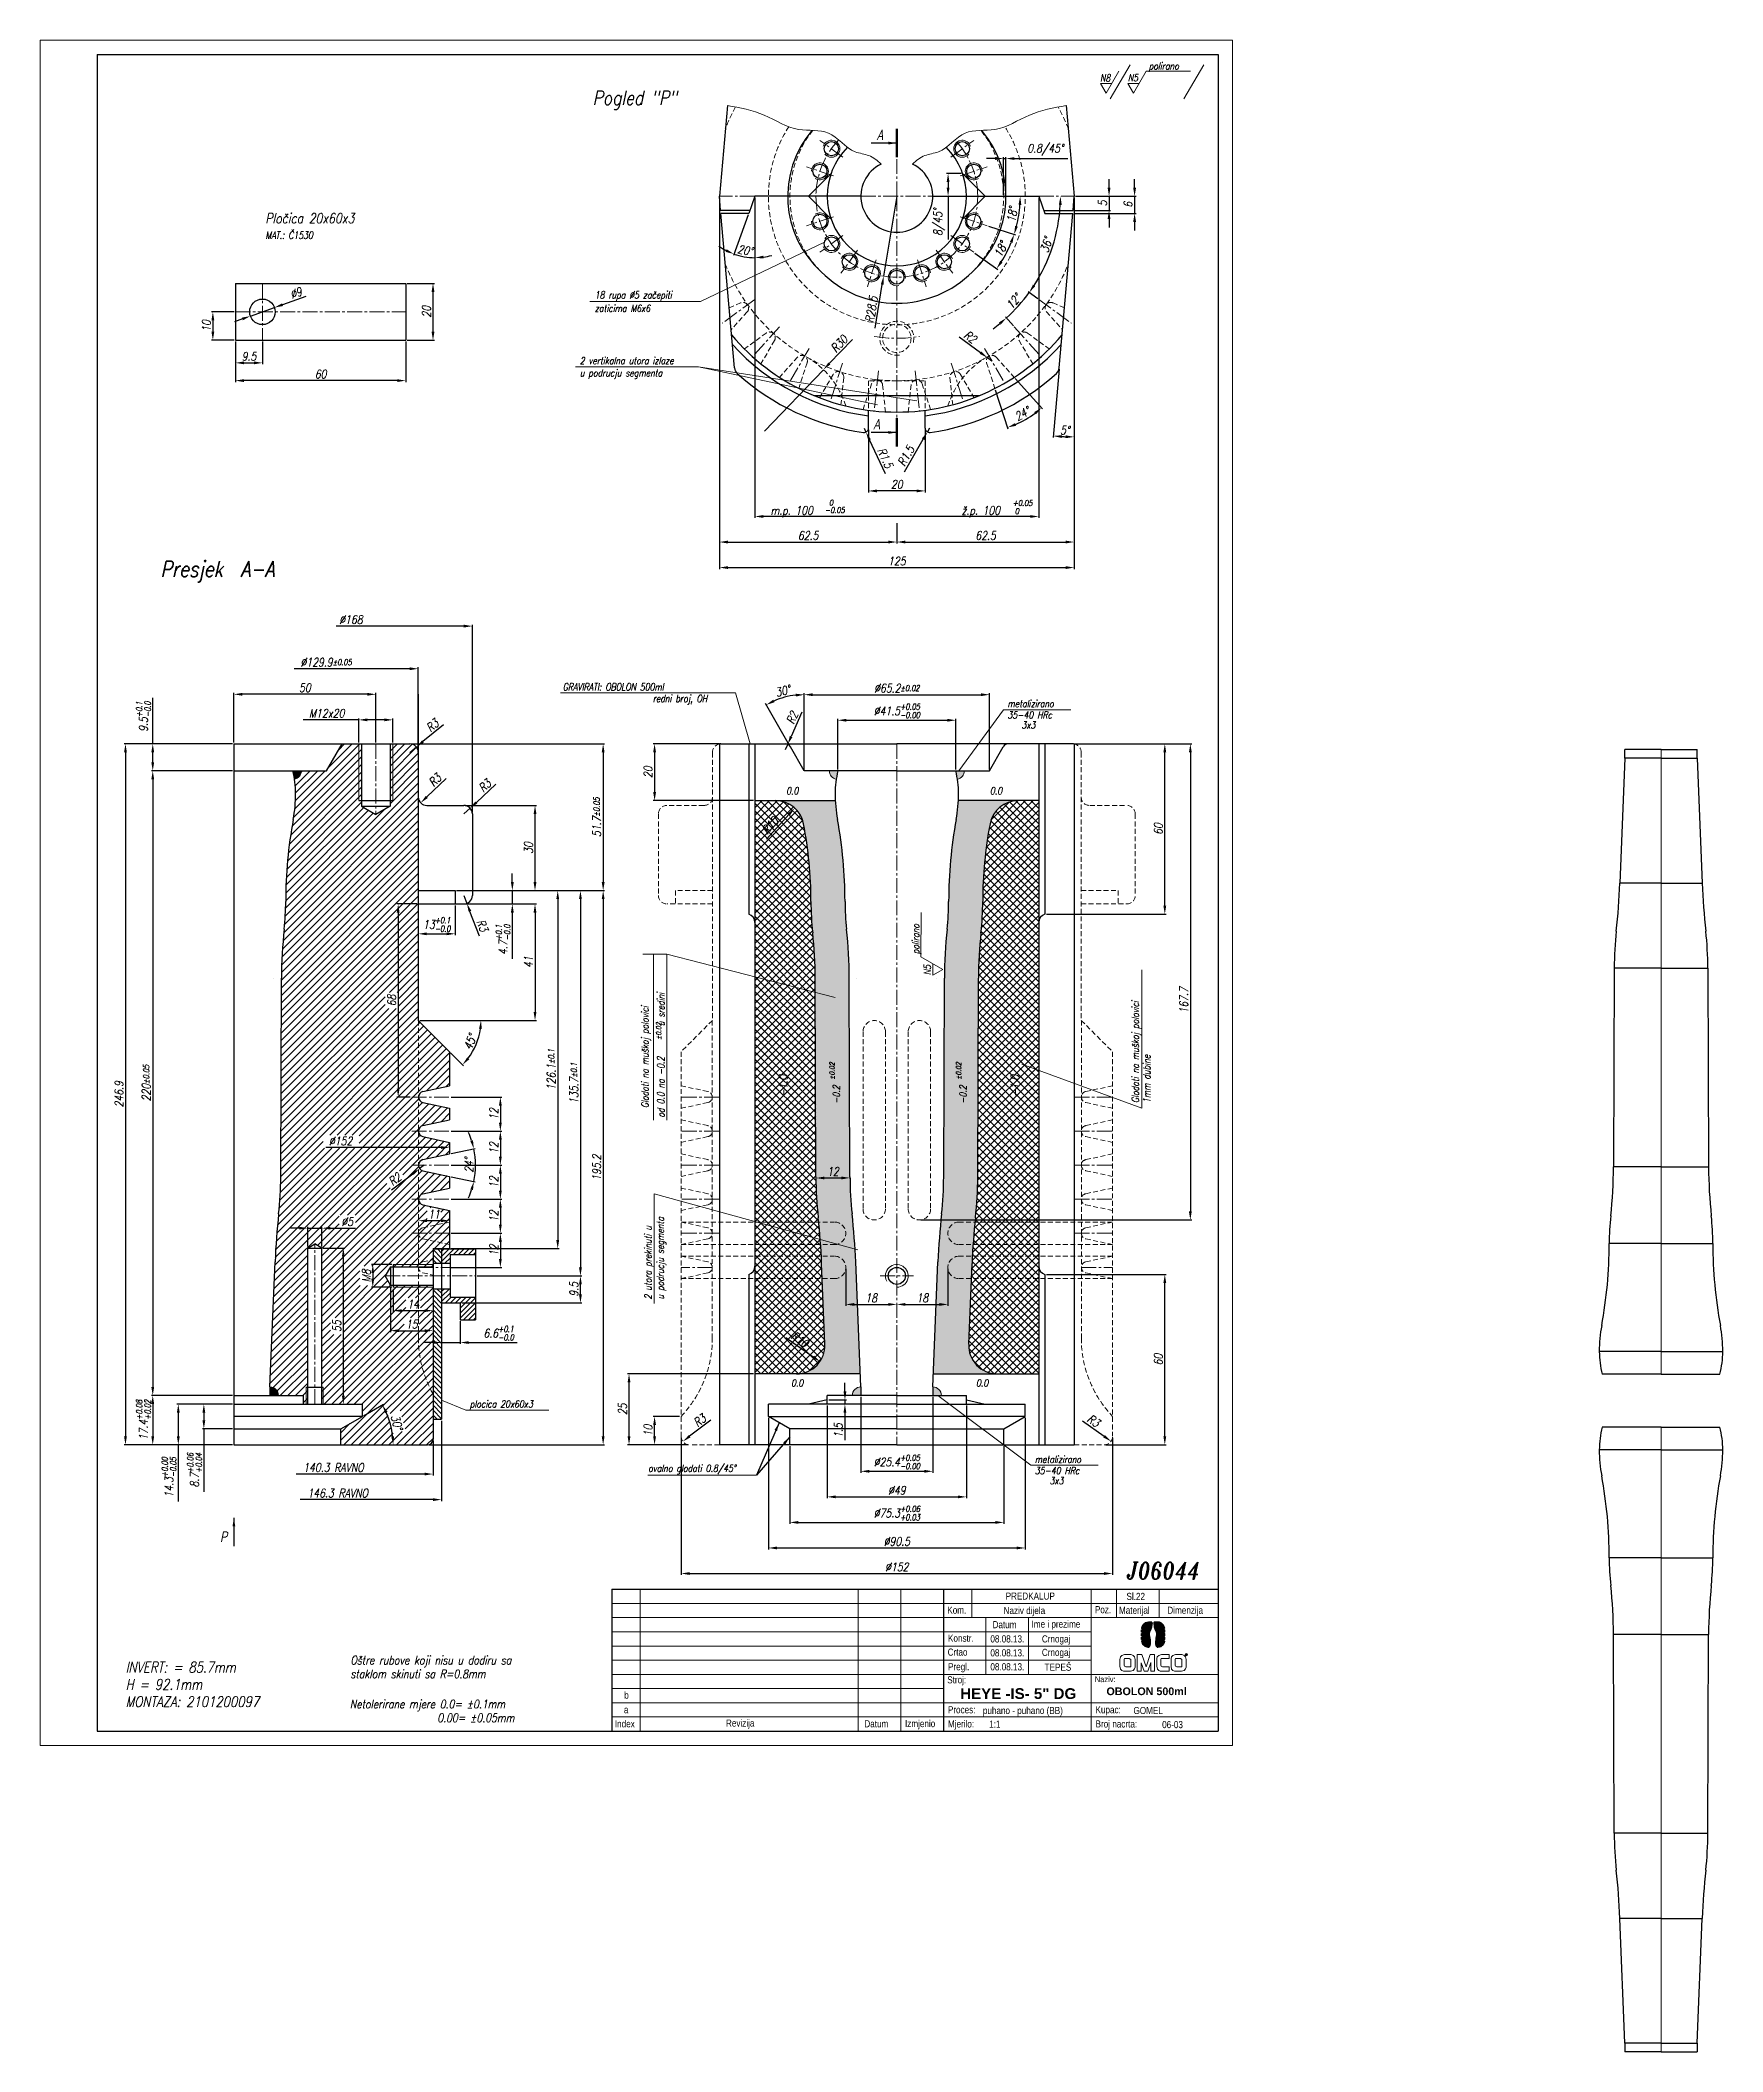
# Model space of a CAD drawing. Extents: x 459 to 1052, y -96 to 613.
import ezdxf

# ---------------------------------------------------------------- set-up
doc = ezdxf.new("R2010")
doc.units = 0
doc.header["$LTSCALE"] = 7
doc.header["$MEASUREMENT"] = 0
doc.linetypes.add('CENTER2', pattern=[1.125, 0.75, -0.125, 0.125, -0.125])
doc.linetypes.add('HIDDEN', pattern=[0.375, 0.25, -0.125])
doc.layers.get('0').update_dxf_attribs({"linetype": 'CONTINUOUS', "lineweight": 15})
for name, color, linetype, lineweight in [('1', 1, 'CENTER2', 15), ('2', 2, 'HIDDEN', 15), ('3', 3, 'CONTINUOUS', 30), ('4', 5, 'CONTINUOUS', 50), ('8', 250, 'CONTINUOUS', 15)]:
    doc.layers.add(name, color=color, linetype=linetype, lineweight=lineweight)
doc.styles.add('ITALICT', font='ITALICT.shx', dxfattribs={"width": 0.8, "height": 3})
doc.styles.get("Standard").update_dxf_attribs({"font": 'isocp.shx', "height": 3})
doc.styles.add('style2', font='swissc.ttf')
doc.dimstyles.get("Standard").update_dxf_attribs({"dimtxt": 3, "dimasz": 3, "dimexe": 0.5, "dimexo": 0.5, "dimgap": 0.8, "dimtad": 1, "dimdsep": 46, "dimtxsty": 'ITALICT', "dimcen": 0.09, "dimazin": 2, "dimtfac": 1, "dimtmove": 0, "dimatfit": 3, "dimfxl": 0, "dimtolj": 1, "dimtzin": 0, "dimarcsym": 0})

msp = doc.modelspace()

# ---------------------------------------------------------------- texts
at = {"style": 'ITALICT', "width": 0.8}
for s, height, p in [('polirano', 2.5, (849.898, 602.6764)), ('Pogled "P"', 5, (653.9757, 590.1626)), ('N8', 2.5, (832.7684, 598.455)), ('N5', 2.5, (842.5463, 598.4995)), ('A', 3.5, (754.1202, 577.8647)), ('Pločica 20x60x3', 3.5, (538.7476, 548.5219)), ('MAT.: Č1530', 2.5, (538.7476, 543.053)), ('18 rupa %%C5 začepiti', 2.5, (654.7469, 522.0204)), ('zaticima M6x6', 2.5, (654.7469, 517.2891)), ('2 vertikalna utora izlaze', 2.5, (649.4874, 498.8138)), ('u podrucju segmenta', 2.5, (649.4874, 494.4757)), ('A', 3.5, (752.9969, 475.9352)), ('m.p. 100', 3, (716.6909, 445.8312)), ('-0.05', 2, (735.8273, 446.4533)), ('  0', 2, (734.9493, 449.0922)), ('ž.p. 100', 3, (783.9458, 445.8312)), ('+0.05', 2, (801.9611, 448.9556)), ('  0', 2, (800.4237, 446.0784)), ('Presjek  A-A', 5.625, (501.8272, 423.9048)), ('GRAVIRATI: OBOLON 500ml', 2.5, (643.4739, 383.9494)), ('redni broj, OH', 2.5, (675.1836, 379.8487)), ('metalizirano', 2.5, (800.1474, 378.0479)), ('35-40 HRc', 2.5, (800.1474, 374.0003)), ('3x3', 2.5, (805.0866, 370.4957)), ('0.0', 2.5, (722.194, 347.3391)), ('0.0', 2.5, (793.9629, 347.3391)), ('0.0', 2.5, (723.9176, 138.7304)), ('0.0', 2.5, (789.0657, 138.7304)), ('plocica 20x60x3', 2.5, (610.7459, 131.3535)), ('metalizirano', 2.5, (809.7807, 111.8887)), ('ovalno glodati 0.8/45%%d', 2.5, (673.5763, 108.6804)), ('35-40 HRc', 2.5, (809.7807, 107.8411)), ('3x3', 2.5, (814.9733, 104.3117)), ('P', 3.5, (522.764, 84.0452)), ('J06044', 6, (842.253, 70.8669)), ('Oštre rubove koji nisu u dodiru sa', 3, (568.683, 40.8779)), ('INVERT: = 85.7mm', 3.75, (489.4815, 38.0188)), ('H = 92.1mm', 3.75, (489.4815, 31.9474)), ('staklom skinuti sa R=0.8mm', 3, (568.683, 36.0208)), ('MONTAZA: 2101200097', 3.75, (489.4815, 25.8759)), ('Netolerirane mjere 0.0= %%P0.1mm', 3, (568.4822, 25.418)), ('                0.00= %%P0.05mm', 3, (570.677, 20.5609))]:
    msp.add_text(s, height=height, dxfattribs=at).set_placement(p)
for s, height, rotation, p in [('polirano', 2.5, 89.5967127, (768.9995, 291.006)), ('N5', 2.5, 89.5967127, (773.1246, 283.6251)), ('Glodati na muškoj polovici', 2.5, 90, (673.712, 236.8397)), ('od 0.0 na -0.2      u sredini', 2.5, 90, (679.2914, 233.4684)), ('Glodati na muškoj polovici', 2.5, 90, (846.4197, 238.6171)), (' %%p0.02', 1.75, 90, (678.1116, 259.801)), ('1mm dubine', 2.5, 90, (850.4674, 238.6171)), ('-1.0', 3, 90, (722.6473, 240.7245)), (' %%p0.02', 1.75, 90, (739.2221, 245.7493)), (' %%p0.02', 1.75, 90, (783.7885, 245.7493)), ('-1.0', 3, 90, (804.2982, 240.7245)), ('-0.2', 2.5, 90, (741.1369, 238.3183)), ('-0.2', 2.5, 90, (785.7034, 238.3183)), ('2 utora prekinuti u', 2.5, 90, (674.7521, 169.4123)), ('u podrucju segmenta', 2.5, 90, (679.0902, 169.4123))]:
    msp.add_text(s, height=height, rotation=rotation, dxfattribs=at).set_placement(p)
at = {"style": 'style2'}
for s, height, p in [('PREDKALUP', 2.5, (799.4918, 63.7009)), ('Sl.22', 2.5, (842.0661, 63.5764)), ('Kom.', 2.5, (778.9502, 58.7656)), ('Naziv dijela', 2.5, (798.7784, 58.6145)), ('Poz.', 2.5, (830.9449, 58.9111)), ('Materijal', 2.5, (839.4208, 58.6893)), ('Dimenzija', 2.5, (856.4605, 58.6939)), ('Konstr.', 2.5, (779.1923, 48.8457)), ('08.08.13.', 2.5, (794.1251, 48.6153)), ('Datum', 2.5, (794.8904, 53.6315)), ('Ime i prezime', 2.5, (808.6141, 53.8195)), ('Crnogaj', 2.5, (812.2678, 48.6153)), ('Crtao', 2.5, (779.0592, 43.9627)), ('08.08.13.', 2.5, (794.1251, 43.702)), ('Crnogaj', 2.5, (812.2678, 43.851)), ('Stroj:', 2.5, (778.92, 34.2054)), ('Pregl.', 2.5, (779.1923, 38.8139)), ('08.08.13.', 2.5, (794.1251, 38.7887)), ('TEPEŠ', 2.5, (813.2269, 38.6413)), ('Naziv:', 2, (830.92, 34.6327)), ('b', 2.5, (665.1282, 28.8142)), ('Index', 2.5, (661.8403, 18.7091)), ('a', 2.5, (665.0155, 23.6746)), ('Revizija', 2.5, (700.9856, 18.9547)), ('Izmjenio', 2.5, (764.0408, 18.7843)), ('Proces:', 2.5, (779.1621, 23.6652)), ('Mjerilo:', 2.5, (779.1621, 18.6652)), ('puhano - puhano (BB)', 2.5, (791.468, 23.3964)), ('Kupac:', 2.5, (831.1621, 23.6652)), ('Broj nacrta:', 2.5, (831.1751, 18.6622)), ('GOMEL', 2.5, (844.5292, 23.3964)), ('Datum', 2.5, (749.7281, 18.7264)), ('1:1', 2.5, (793.6861, 18.5892)), ('06-03', 2.5, (854.6182, 18.4308))]:
    msp.add_text(s, height=height, dxfattribs=at).set_placement(p)
at = {"attachment_point": 1}
for s, insert, char_height, width in [('{\\fArial|b1|i0|c238|p34;HEYE -IS- 5" DG}', (783.4938, 32.501), 3.8, 41.554304), ('{\\fArial|b1|i0|c238|p34;OBOLON 500ml}', (835.009, 32.7563), 2.7, 44.787669)]:
    msp.add_mtext(s, dxfattribs=dict(at, insert=insert, char_height=char_height, width=width))

# ---------------------------------------------------------------- blocks, each defined once
blk = doc.blocks.new('*D4')
at = {"color": 0, "lineweight": -2}
for p, q in [((835.92, 560.99), (835.92, 563.99)), ((823.73, 552.99), (836.42, 552.99)), ((824.16, 557.99), (836.42, 557.99)), ((835.92, 557.99), (835.92, 552.99)), ((835.92, 549.99), (835.92, 546.99))]:
    blk.add_line(p, q, dxfattribs=at)
at = {"color": 0}
for points in [[(835.42, 560.99), (836.42, 560.99), (835.92, 557.99)], [(835.42, 549.99), (836.42, 549.99), (835.92, 552.99)]]:
    blk.add_solid(points, dxfattribs=at)
at = {"color": 0, "insert": (833.62, 555.49), "char_height": 3, "attachment_point": 5, "rotation": 90, "style": 'ITALICT'}
blk.add_mtext('\\A1;5', dxfattribs=at)
blk = doc.blocks.new('*D5')
at = {"color": 0, "lineweight": -2}
for p, q in [((844.92, 560.99), (844.92, 563.99)), ((824.16, 557.99), (845.42, 557.99)), ((844.92, 557.99), (844.92, 551.99)), ((823.64, 551.99), (845.42, 551.99)), ((844.92, 548.99), (844.92, 545.99))]:
    blk.add_line(p, q, dxfattribs=at)
at = {"color": 0}
for points in [[(844.42, 560.99), (845.42, 560.99), (844.92, 557.99)], [(844.42, 548.99), (845.42, 548.99), (844.92, 551.99)]]:
    blk.add_solid(points, dxfattribs=at)
at = {"color": 0, "insert": (842.62, 554.99), "char_height": 3, "attachment_point": 5, "rotation": 90, "style": 'ITALICT'}
blk.add_mtext('\\A1;6', dxfattribs=at)
blk = doc.blocks.new('*D6')
at = {"color": 0, "lineweight": -2}
for p, q in [((823.66, 518.13), (823.66, 472.74)), ((818.33, 497.05), (816.23, 473.07))]:
    blk.add_line(p, q, dxfattribs=at)
blk.add_arc((823.66, 557.99), 84.74, 267.02843, 267.97157, dxfattribs=at)
at = {"color": 0}
for points in [[(819.24, 472.86), (819.31, 473.85), (816.28, 473.56)], [(820.67, 473.8), (820.66, 472.8), (823.66, 473.24)]]:
    blk.add_solid(points, dxfattribs=at)
at = {"color": 0, "insert": (820.34, 475.61), "char_height": 3, "attachment_point": 5, "rotation": 357.68914, "style": 'ITALICT'}
blk.add_mtext('\\A1;5°', dxfattribs=at)
blk = doc.blocks.new('*D7')
at = {"color": 0, "lineweight": -2}
for p, q in [((698.66, 557.49), (698.66, 435.71)), ((761.16, 442.87), (761.16, 435.71)), ((701.66, 436.21), (758.16, 436.21))]:
    blk.add_line(p, q, dxfattribs=at)
at = {"color": 0}
for points in [[(701.66, 436.71), (701.66, 435.71), (698.66, 436.21)], [(758.16, 436.71), (758.16, 435.71), (761.16, 436.21)]]:
    blk.add_solid(points, dxfattribs=at)
at = {"color": 0, "insert": (729.91, 438.51), "char_height": 3, "attachment_point": 5, "style": 'ITALICT'}
blk.add_mtext('\\A1;62.5', dxfattribs=at)
blk = doc.blocks.new('*D8')
at = {"color": 0, "lineweight": -2}
for p, q in [((823.66, 557.49), (823.66, 435.71)), ((761.16, 442.87), (761.16, 435.71)), ((764.16, 436.21), (820.66, 436.21))]:
    blk.add_line(p, q, dxfattribs=at)
at = {"color": 0}
for points in [[(764.16, 436.71), (764.16, 435.71), (761.16, 436.21)], [(820.66, 436.71), (820.66, 435.71), (823.66, 436.21)]]:
    blk.add_solid(points, dxfattribs=at)
at = {"color": 0, "insert": (792.41, 438.51), "char_height": 3, "attachment_point": 5, "style": 'ITALICT'}
blk.add_mtext('\\A1;62.5', dxfattribs=at)
blk = doc.blocks.new('*D9')
at = {"color": 0, "lineweight": -2}
for p, q in [((728.56, 356.12), (728.56, 382.94)), ((793.76, 356.12), (793.76, 382.94)), ((731.56, 382.44), (790.76, 382.44))]:
    blk.add_line(p, q, dxfattribs=at)
at = {"color": 0}
for points in [[(731.56, 382.94), (731.56, 381.94), (728.56, 382.44)], [(790.76, 382.94), (790.76, 381.94), (793.76, 382.44)]]:
    blk.add_solid(points, dxfattribs=at)
at = {"color": 0, "insert": (761.16, 384.74), "char_height": 3, "attachment_point": 5, "style": 'ITALICT'}
blk.add_mtext('\\A1;%%c65.2{}{\\H0.71x;\\C3;%%p0.02}', dxfattribs=at)
blk = doc.blocks.new('*D10')
at = {"color": 0, "lineweight": -2}
for p, q in [((684.66, 128.22), (675.33, 128.22)), ((675.83, 121.22), (675.83, 125.22)), ((687.66, 118.22), (675.33, 118.22))]:
    blk.add_line(p, q, dxfattribs=at)
at = {"color": 0}
for points in [[(675.33, 125.22), (676.33, 125.22), (675.83, 128.22)], [(675.33, 121.22), (676.33, 121.22), (675.83, 118.22)]]:
    blk.add_solid(points, dxfattribs=at)
at = {"color": 0, "insert": (673.53, 123.22), "char_height": 3, "attachment_point": 5, "rotation": 90, "style": 'ITALICT'}
blk.add_mtext('\\A1;10', dxfattribs=at)
blk = doc.blocks.new('*D64')
at = {"color": 0, "lineweight": -2}
for p, q in [((583.78, 173.22), (583.78, 164.98)), ((586.78, 165.48), (594.78, 165.48))]:
    blk.add_line(p, q, dxfattribs=at)
at = {"color": 0}
for points in [[(586.78, 165.98), (586.78, 164.98), (583.78, 165.48)], [(594.78, 165.98), (594.78, 164.98), (597.78, 165.48)]]:
    blk.add_solid(points, dxfattribs=at)
at = {"color": 0, "insert": (590.78, 167.78), "char_height": 3, "attachment_point": 5, "style": 'ITALICT'}
blk.add_mtext('\\A1;14', dxfattribs=at)
blk = doc.blocks.new('*D65')
at = {"color": 0, "lineweight": -2}
for p, q in [((582.78, 173.97), (582.78, 157.93)), ((585.78, 158.43), (594.78, 158.43))]:
    blk.add_line(p, q, dxfattribs=at)
at = {"color": 0}
for points in [[(585.78, 158.93), (585.78, 157.93), (582.78, 158.43)], [(594.78, 158.93), (594.78, 157.93), (597.78, 158.43)]]:
    blk.add_solid(points, dxfattribs=at)
at = {"color": 0, "insert": (590.28, 160.73), "char_height": 3, "attachment_point": 5, "style": 'ITALICT'}
blk.add_mtext('\\A1;15', dxfattribs=at)
blk = doc.blocks.new('*D11')
at = {"color": 0, "lineweight": -2}
for p, q in [((605.58, 308.22), (605.58, 297.71)), ((595.58, 298.21), (602.58, 298.21))]:
    blk.add_line(p, q, dxfattribs=at)
at = {"color": 0}
for points in [[(595.58, 298.71), (595.58, 297.71), (592.58, 298.21)], [(602.58, 298.71), (602.58, 297.71), (605.58, 298.21)]]:
    blk.add_solid(points, dxfattribs=at)
at = {"color": 0, "insert": (599.08, 301.5), "char_height": 3, "attachment_point": 5, "style": 'ITALICT'}
blk.add_mtext('\\A1;13{}{\\H0.71x;\\C3;\\S+0.1^ -0.0;}', dxfattribs=at)
blk = doc.blocks.new('*D12')
at = {"color": 0, "lineweight": -2}
for p, q in [((625.71, 316.42), (625.71, 319.42)), ((606.08, 313.42), (626.21, 313.42)), ((625.71, 313.42), (625.71, 308.72)), ((609.13, 308.72), (626.21, 308.72)), ((625.71, 305.72), (625.71, 289.45))]:
    blk.add_line(p, q, dxfattribs=at)
at = {"color": 0}
for points in [[(625.21, 316.42), (626.21, 316.42), (625.71, 313.42)], [(625.21, 305.72), (626.21, 305.72), (625.71, 308.72)]]:
    blk.add_solid(points, dxfattribs=at)
at = {"color": 0, "insert": (622.43, 296.09), "char_height": 3, "attachment_point": 5, "rotation": 90, "style": 'ITALICT'}
blk.add_mtext('\\A1;4.7{}{\\H0.71x;\\C3;\\S+0.1^ -0.0;}', dxfattribs=at)
blk = doc.blocks.new('*D13')
at = {"color": 0, "lineweight": -2}
for p, q in [((590.08, 365.12), (658.21, 365.12)), ((657.71, 362.12), (657.71, 316.42)), ((606.08, 313.42), (658.21, 313.42))]:
    blk.add_line(p, q, dxfattribs=at)
at = {"color": 0}
for points in [[(657.21, 362.12), (658.21, 362.12), (657.71, 365.12)], [(657.21, 316.42), (658.21, 316.42), (657.71, 313.42)]]:
    blk.add_solid(points, dxfattribs=at)
at = {"color": 0, "insert": (655.41, 339.27), "char_height": 3, "attachment_point": 5, "rotation": 90, "style": 'ITALICT'}
blk.add_mtext('\\A1;51.7{}{\\H0.71x;\\C3;%%p0.05}', dxfattribs=at)
blk = doc.blocks.new('*D14')
at = {"color": 0, "lineweight": -2}
for p, q in [((609.13, 308.72), (634.21, 308.72)), ((633.71, 305.72), (633.71, 270.72)), ((593.08, 267.72), (634.21, 267.72))]:
    blk.add_line(p, q, dxfattribs=at)
at = {"color": 0}
for points in [[(633.21, 305.72), (634.21, 305.72), (633.71, 308.72)], [(633.21, 270.72), (634.21, 270.72), (633.71, 267.72)]]:
    blk.add_solid(points, dxfattribs=at)
at = {"color": 0, "insert": (631.41, 288.22), "char_height": 3, "attachment_point": 5, "rotation": 90, "style": 'ITALICT'}
blk.add_mtext('\\A1;41', dxfattribs=at)
blk = doc.blocks.new('*D15')
at = {"color": 0, "lineweight": -2}
for p, q in [((603.7, 267.72), (615.17, 267.72)), ((603.99, 256.32), (608.56, 251.75))]:
    blk.add_line(p, q, dxfattribs=at)
blk.add_arc((592.58, 267.72), 22.09, 322.78817, 352.21183, dxfattribs=at)
at = {"color": 0}
for points in [[(613.97, 264.76), (614.97, 264.69), (614.67, 267.72)], [(610.55, 254.03), (609.8, 254.69), (608.2, 252.1)]]:
    blk.add_solid(points, dxfattribs=at)
at = {"color": 0, "insert": (610.87, 260.15), "char_height": 3, "attachment_point": 5, "rotation": 67.5, "style": 'ITALICT'}
blk.add_mtext('\\A1;45°', dxfattribs=at)
blk = doc.blocks.new('*D16')
at = {"color": 0, "lineweight": -2}
for p, q in [((606.08, 313.42), (642.21, 313.42)), ((641.71, 310.42), (641.71, 190.32)), ((604.13, 187.32), (642.21, 187.32))]:
    blk.add_line(p, q, dxfattribs=at)
at = {"color": 0}
for points in [[(641.21, 310.42), (642.21, 310.42), (641.71, 313.42)], [(641.21, 190.32), (642.21, 190.32), (641.71, 187.32)]]:
    blk.add_solid(points, dxfattribs=at)
at = {"color": 0, "insert": (639.41, 250.37), "char_height": 3, "attachment_point": 5, "rotation": 90, "style": 'ITALICT'}
blk.add_mtext('\\A1;126.1{}{\\H0.71x;\\C3;%%p0.1}', dxfattribs=at)
blk = doc.blocks.new('*D17')
at = {"color": 0, "lineweight": -2}
for p, q in [((606.08, 313.42), (650.21, 313.42)), ((649.71, 310.42), (649.71, 180.72)), ((613.28, 177.72), (650.21, 177.72))]:
    blk.add_line(p, q, dxfattribs=at)
at = {"color": 0}
for points in [[(649.21, 310.42), (650.21, 310.42), (649.71, 313.42)], [(649.21, 180.72), (650.21, 180.72), (649.71, 177.72)]]:
    blk.add_solid(points, dxfattribs=at)
at = {"color": 0, "insert": (647.41, 245.57), "char_height": 3, "attachment_point": 5, "rotation": 90, "style": 'ITALICT'}
blk.add_mtext('\\A1;135.7{}{\\H0.71x;\\C3;%%p0.1}', dxfattribs=at)
blk = doc.blocks.new('*D66')
at = {"color": 0, "lineweight": -2}
for p, q in [((592.08, 308.72), (585, 308.72)), ((585.5, 305.72), (585.5, 243.72)), ((589.76, 240.72), (585, 240.72))]:
    blk.add_line(p, q, dxfattribs=at)
at = {"color": 0}
for points in [[(585, 305.72), (586, 305.72), (585.5, 308.72)], [(585, 243.72), (586, 243.72), (585.5, 240.72)]]:
    blk.add_solid(points, dxfattribs=at)
at = {"color": 0, "insert": (583.2, 274.72), "char_height": 3, "attachment_point": 5, "rotation": 90, "style": 'ITALICT'}
blk.add_mtext('\\A1;68', dxfattribs=at)
blk = doc.blocks.new('*D67')
at = {"color": 0, "lineweight": -2}
for p, q in [((583.18, 207.99), (590.66, 213.69)), ((594.63, 216.72), (593.04, 215.51))]:
    blk.add_line(p, q, dxfattribs=at)
at = {"color": 0}
blk.add_solid([(590.35, 214.09), (590.96, 213.29), (593.04, 215.51)], dxfattribs=at)
at = {"color": 0, "insert": (584.33, 211.76), "char_height": 3, "attachment_point": 5, "rotation": 37.30975, "style": 'ITALICT'}
blk.add_mtext('\\A1;R2', dxfattribs=at)
blk = doc.blocks.new('*D18')
at = {"color": 0, "lineweight": -2}
for p, q in [((604.17, 220.79), (612.65, 222.6)), ((604.17, 212.65), (612.65, 210.85))]:
    blk.add_line(p, q, dxfattribs=at)
for start, end in [(18.19639, 24.39278), (348, 12), (335.60722, 341.80361)]:
    blk.add_arc((585.01, 216.72), 27.75, start, end, dxfattribs=at)
at = {"color": 0}
for points in [[(611.86, 225.52), (610.9, 225.26), (612.16, 222.49)], [(610.9, 208.18), (611.86, 207.92), (612.16, 210.95)]]:
    blk.add_solid(points, dxfattribs=at)
at = {"color": 0, "insert": (610.47, 216.72), "char_height": 3, "attachment_point": 5, "rotation": 90, "style": 'ITALICT'}
blk.add_mtext('\\A1;24°', dxfattribs=at)
blk = doc.blocks.new('*D19')
at = {"color": 0, "lineweight": -2}
for p, q in [((604.13, 228.72), (622, 228.72)), ((621.5, 225.72), (621.5, 219.72)), ((604.13, 216.72), (622, 216.72))]:
    blk.add_line(p, q, dxfattribs=at)
at = {"color": 0}
for points in [[(621, 225.72), (622, 225.72), (621.5, 228.72)], [(621, 219.72), (622, 219.72), (621.5, 216.72)]]:
    blk.add_solid(points, dxfattribs=at)
at = {"color": 0, "insert": (619.2, 222.72), "char_height": 3, "attachment_point": 5, "rotation": 90, "style": 'ITALICT'}
blk.add_mtext('\\A1;12', dxfattribs=at)
blk = doc.blocks.new('*D20')
at = {"color": 0, "lineweight": -2}
for p, q in [((604.13, 216.72), (622, 216.72)), ((621.5, 213.72), (621.5, 207.72)), ((604.13, 204.72), (622, 204.72))]:
    blk.add_line(p, q, dxfattribs=at)
at = {"color": 0}
for points in [[(621, 213.72), (622, 213.72), (621.5, 216.72)], [(621, 207.72), (622, 207.72), (621.5, 204.72)]]:
    blk.add_solid(points, dxfattribs=at)
at = {"color": 0, "insert": (619.2, 210.72), "char_height": 3, "attachment_point": 5, "rotation": 90, "style": 'ITALICT'}
blk.add_mtext('\\A1;12', dxfattribs=at)
blk = doc.blocks.new('*D21')
at = {"color": 0, "lineweight": -2}
for p, q in [((604.13, 204.72), (622, 204.72)), ((621.5, 201.72), (621.5, 195.72)), ((604.13, 192.72), (622, 192.72))]:
    blk.add_line(p, q, dxfattribs=at)
at = {"color": 0}
for points in [[(621, 201.72), (622, 201.72), (621.5, 204.72)], [(621, 195.72), (622, 195.72), (621.5, 192.72)]]:
    blk.add_solid(points, dxfattribs=at)
at = {"color": 0, "insert": (619.2, 198.72), "char_height": 3, "attachment_point": 5, "rotation": 90, "style": 'ITALICT'}
blk.add_mtext('\\A1;12', dxfattribs=at)
blk = doc.blocks.new('*D22')
at = {"color": 0, "lineweight": -2}
for p, q in [((604.13, 192.72), (622, 192.72)), ((621.5, 189.72), (621.5, 183.72)), ((604.13, 180.72), (622, 180.72))]:
    blk.add_line(p, q, dxfattribs=at)
at = {"color": 0}
for points in [[(621, 189.72), (622, 189.72), (621.5, 192.72)], [(621, 183.72), (622, 183.72), (621.5, 180.72)]]:
    blk.add_solid(points, dxfattribs=at)
at = {"color": 0, "insert": (619.2, 186.72), "char_height": 3, "attachment_point": 5, "rotation": 90, "style": 'ITALICT'}
blk.add_mtext('\\A1;12', dxfattribs=at)
blk = doc.blocks.new('*D68')
at = {"color": 0, "lineweight": -2}
blk.add_line((600.63, 197.16), (595.63, 197.16), dxfattribs=at)
at = {"color": 0}
for points in [[(595.63, 197.66), (595.63, 196.66), (592.63, 197.16)], [(600.63, 197.66), (600.63, 196.66), (603.63, 197.16)]]:
    blk.add_solid(points, dxfattribs=at)
at = {"color": 0, "insert": (598.13, 199.46), "char_height": 3, "attachment_point": 5, "style": 'ITALICT'}
blk.add_mtext('\\A1;11', dxfattribs=at)
blk = doc.blocks.new('*D23')
at = {"color": 0, "lineweight": -2}
for p, q in [((527.13, 355.62), (498.55, 355.62)), ((499.05, 352.62), (499.05, 138.62)), ((527.13, 135.62), (498.55, 135.62))]:
    blk.add_line(p, q, dxfattribs=at)
at = {"color": 0}
for points in [[(498.55, 352.62), (499.55, 352.62), (499.05, 355.62)], [(498.55, 138.62), (499.55, 138.62), (499.05, 135.62)]]:
    blk.add_solid(points, dxfattribs=at)
at = {"color": 0, "insert": (496.75, 245.62), "char_height": 3, "attachment_point": 5, "rotation": 90, "style": 'ITALICT'}
blk.add_mtext('\\A1;220{}{\\H0.71x;\\C3;%%p0.05}', dxfattribs=at)
blk = doc.blocks.new('*D24')
at = {"color": 0, "lineweight": -2}
for p, q in [((527.13, 135.62), (498.55, 135.62)), ((499.05, 132.62), (499.05, 121.22)), ((527.13, 118.22), (498.55, 118.22))]:
    blk.add_line(p, q, dxfattribs=at)
at = {"color": 0}
for points in [[(498.55, 132.62), (499.55, 132.62), (499.05, 135.62)], [(498.55, 121.22), (499.55, 121.22), (499.05, 118.22)]]:
    blk.add_solid(points, dxfattribs=at)
at = {"color": 0, "insert": (495.76, 126.92), "char_height": 3, "attachment_point": 5, "rotation": 90, "style": 'ITALICT'}
blk.add_mtext('\\A1;17.4{}{\\H0.71x;\\C3;\\S+0.08^ +0.02;}', dxfattribs=at)
blk = doc.blocks.new('*D69')
at = {"color": 0, "lineweight": -2}
for p, q in [((583.28, 181.72), (576.06, 181.72)), ((576.56, 178.72), (576.56, 176.72)), ((583.28, 173.72), (576.06, 173.72))]:
    blk.add_line(p, q, dxfattribs=at)
at = {"color": 0}
for points in [[(576.06, 178.72), (577.06, 178.72), (576.56, 181.72)], [(576.06, 176.72), (577.06, 176.72), (576.56, 173.72)]]:
    blk.add_solid(points, dxfattribs=at)
at = {"color": 0, "insert": (574.26, 177.72), "char_height": 3, "attachment_point": 5, "rotation": 90, "style": 'ITALICT'}
blk.add_mtext('\\A1;M8', dxfattribs=at)
blk = doc.blocks.new('*D25')
at = {"color": 0, "lineweight": -2}
for p, q in [((736.66, 132.02), (736.66, 99.39)), ((785.66, 132.02), (785.66, 99.39)), ((739.66, 99.89), (782.66, 99.89))]:
    blk.add_line(p, q, dxfattribs=at)
at = {"color": 0}
for points in [[(739.66, 100.39), (739.66, 99.39), (736.66, 99.89)], [(782.66, 100.39), (782.66, 99.39), (785.66, 99.89)]]:
    blk.add_solid(points, dxfattribs=at)
at = {"color": 0, "insert": (761.16, 102.19), "char_height": 3, "attachment_point": 5, "style": 'ITALICT'}
blk.add_mtext('\\A1;%%c49', dxfattribs=at)
blk = doc.blocks.new('*D26')
at = {"color": 0, "lineweight": -2}
for p, q in [((527.13, 132.52), (507.55, 132.52)), ((508.05, 129.52), (508.05, 121.22)), ((527.13, 118.22), (507.55, 118.22)), ((508.05, 118.22), (508.05, 98.26))]:
    blk.add_line(p, q, dxfattribs=at)
at = {"color": 0}
for points in [[(507.55, 129.52), (508.55, 129.52), (508.05, 132.52)], [(507.55, 121.22), (508.55, 121.22), (508.05, 118.22)]]:
    blk.add_solid(points, dxfattribs=at)
at = {"color": 0, "insert": (504.76, 106.74), "char_height": 3, "attachment_point": 5, "rotation": 90, "style": 'ITALICT'}
blk.add_mtext('\\A1;14.3{}{\\H0.71x;\\C3;\\S+0.00^ -0.05;}', dxfattribs=at)
blk = doc.blocks.new('*D27')
at = {"color": 0, "lineweight": -2}
for p, q in [((527.13, 132.52), (516.55, 132.52)), ((517.05, 129.52), (517.05, 126.82)), ((527.13, 123.82), (516.55, 123.82)), ((517.05, 123.82), (517.05, 101.7))]:
    blk.add_line(p, q, dxfattribs=at)
at = {"color": 0}
for points in [[(516.55, 129.52), (517.55, 129.52), (517.05, 132.52)], [(516.55, 126.82), (517.55, 126.82), (517.05, 123.82)]]:
    blk.add_solid(points, dxfattribs=at)
at = {"color": 0, "insert": (513.76, 109.27), "char_height": 3, "attachment_point": 5, "rotation": 90, "style": 'ITALICT'}
blk.add_mtext('\\A1;8.7{}{\\H0.71x;\\C3;\\S+0.06^ +0.04;}', dxfattribs=at)
blk = doc.blocks.new('*D28')
at = {"color": 0, "lineweight": -2}
for p, q in [((743.16, 180.22), (743.16, 167.17)), ((746.16, 167.67), (758.16, 167.67))]:
    blk.add_line(p, q, dxfattribs=at)
at = {"color": 0}
for points in [[(746.16, 168.17), (746.16, 167.17), (743.16, 167.67)], [(758.16, 168.17), (758.16, 167.17), (761.16, 167.67)]]:
    blk.add_solid(points, dxfattribs=at)
at = {"color": 0, "insert": (752.16, 169.97), "char_height": 3, "attachment_point": 5, "style": 'ITALICT'}
blk.add_mtext('\\A1;18', dxfattribs=at)
blk = doc.blocks.new('*D29')
at = {"color": 0, "lineweight": -2}
for p, q in [((779.16, 180.22), (779.16, 167.17)), ((764.16, 167.67), (776.16, 167.67))]:
    blk.add_line(p, q, dxfattribs=at)
at = {"color": 0}
for points in [[(764.16, 168.17), (764.16, 167.17), (761.16, 167.67)], [(776.16, 168.17), (776.16, 167.17), (779.16, 167.67)]]:
    blk.add_solid(points, dxfattribs=at)
at = {"color": 0, "insert": (770.16, 169.97), "char_height": 3, "attachment_point": 5, "style": 'ITALICT'}
blk.add_mtext('\\A1;18', dxfattribs=at)
blk = doc.blocks.new('*D30')
at = {"color": 0, "lineweight": -2}
for p, q in [((823.61, 365.12), (856.06, 365.12)), ((855.56, 308.12), (855.56, 362.12)), ((813.85, 305.12), (856.06, 305.12))]:
    blk.add_line(p, q, dxfattribs=at)
at = {"color": 0}
for points in [[(855.06, 362.12), (856.06, 362.12), (855.56, 365.12)], [(855.06, 308.12), (856.06, 308.12), (855.56, 305.12)]]:
    blk.add_solid(points, dxfattribs=at)
at = {"color": 0, "insert": (853.26, 335.12), "char_height": 3, "attachment_point": 5, "rotation": 90, "style": 'ITALICT'}
blk.add_mtext('\\A1;60', dxfattribs=at)
blk = doc.blocks.new('*D31')
at = {"color": 0, "lineweight": -2}
for p, q in [((813.85, 178.22), (856.06, 178.22)), ((855.56, 121.22), (855.56, 175.22)), ((834.66, 118.22), (856.06, 118.22))]:
    blk.add_line(p, q, dxfattribs=at)
at = {"color": 0}
for points in [[(855.06, 175.22), (856.06, 175.22), (855.56, 178.22)], [(855.06, 121.22), (856.06, 121.22), (855.56, 118.22)]]:
    blk.add_solid(points, dxfattribs=at)
at = {"color": 0, "insert": (853.26, 148.22), "char_height": 3, "attachment_point": 5, "rotation": 90, "style": 'ITALICT'}
blk.add_mtext('\\A1;60', dxfattribs=at)
blk = doc.blocks.new('*D32')
at = {"color": 0, "lineweight": -2}
for p, q in [((527.13, 365.12), (488.94, 365.12)), ((489.44, 362.12), (489.44, 121.22)), ((527.13, 118.22), (488.94, 118.22))]:
    blk.add_line(p, q, dxfattribs=at)
at = {"color": 0}
for points in [[(488.94, 362.12), (489.94, 362.12), (489.44, 365.12)], [(488.94, 121.22), (489.94, 121.22), (489.44, 118.22)]]:
    blk.add_solid(points, dxfattribs=at)
at = {"color": 0, "insert": (487.14, 241.67), "char_height": 3, "attachment_point": 5, "rotation": 90, "style": 'ITALICT'}
blk.add_mtext('\\A1;246.9', dxfattribs=at)
blk = doc.blocks.new('*D33')
at = {"color": 0, "lineweight": -2}
for p, q in [((823.61, 365.12), (865.06, 365.12)), ((864.56, 362.12), (864.56, 200.42)), ((769.61, 197.42), (865.06, 197.42))]:
    blk.add_line(p, q, dxfattribs=at)
at = {"color": 0}
for points in [[(864.06, 362.12), (865.06, 362.12), (864.56, 365.12)], [(864.06, 200.42), (865.06, 200.42), (864.56, 197.42)]]:
    blk.add_solid(points, dxfattribs=at)
at = {"color": 0, "insert": (862.26, 274.77), "char_height": 3, "attachment_point": 5, "rotation": 90, "style": 'ITALICT'}
blk.add_mtext('\\A1;167.7', dxfattribs=at)
blk = doc.blocks.new('*D34')
at = {"color": 0, "lineweight": -2}
for p, q in [((698.71, 365.12), (675.33, 365.12)), ((675.83, 362.12), (675.83, 348.12)), ((710.66, 345.12), (675.33, 345.12))]:
    blk.add_line(p, q, dxfattribs=at)
at = {"color": 0}
for points in [[(675.33, 362.12), (676.33, 362.12), (675.83, 365.12)], [(675.33, 348.12), (676.33, 348.12), (675.83, 345.12)]]:
    blk.add_solid(points, dxfattribs=at)
at = {"color": 0, "insert": (673.53, 355.12), "char_height": 3, "attachment_point": 5, "rotation": 90, "style": 'ITALICT'}
blk.add_mtext('\\A1;20', dxfattribs=at)
blk = doc.blocks.new('*D35')
at = {"color": 0, "lineweight": -2}
for p, q in [((710.66, 143.22), (666.33, 143.22)), ((666.83, 121.22), (666.83, 140.22)), ((675.33, 118.22), (666.33, 118.22))]:
    blk.add_line(p, q, dxfattribs=at)
at = {"color": 0}
for points in [[(666.33, 140.22), (667.33, 140.22), (666.83, 143.22)], [(666.33, 121.22), (667.33, 121.22), (666.83, 118.22)]]:
    blk.add_solid(points, dxfattribs=at)
at = {"color": 0, "insert": (664.53, 130.72), "char_height": 3, "attachment_point": 5, "rotation": 90, "style": 'ITALICT'}
blk.add_mtext('\\A1;25', dxfattribs=at)
blk = doc.blocks.new('*D70')
at = {"color": 0, "lineweight": -2}
for p, q in [((600.63, 222.94), (559.97, 222.94)), ((603.63, 223.22), (603.63, 223.44))]:
    blk.add_line(p, q, dxfattribs=at)
at = {"color": 0}
blk.add_solid([(600.63, 223.44), (600.63, 222.44), (603.63, 222.94)], dxfattribs=at)
at = {"color": 0, "insert": (565.23, 225.24), "char_height": 3, "attachment_point": 5, "style": 'ITALICT'}
blk.add_mtext('\\A1;%%c152', dxfattribs=at)
blk = doc.blocks.new('*D36')
at = {"color": 0, "lineweight": -2}
for p, q in [((589.58, 391.58), (548.84, 391.58)), ((592.58, 362.62), (592.58, 392.08))]:
    blk.add_line(p, q, dxfattribs=at)
at = {"color": 0}
blk.add_solid([(589.58, 392.08), (589.58, 391.08), (592.58, 391.58)], dxfattribs=at)
at = {"color": 0, "insert": (560.11, 393.88), "char_height": 3, "attachment_point": 5, "style": 'ITALICT'}
blk.add_mtext('\\A1;%%c129.9{}{\\H0.71x;\\C3;%%p0.05}', dxfattribs=at)
blk = doc.blocks.new('*D37')
at = {"color": 0, "lineweight": -2}
for p, q in [((608.63, 406.59), (563.61, 406.59)), ((611.63, 340.92), (611.63, 407.09))]:
    blk.add_line(p, q, dxfattribs=at)
at = {"color": 0}
blk.add_solid([(608.63, 407.09), (608.63, 406.09), (611.63, 406.59)], dxfattribs=at)
at = {"color": 0, "insert": (568.86, 408.89), "char_height": 3, "attachment_point": 5, "style": 'ITALICT'}
blk.add_mtext('\\A1;%%c168', dxfattribs=at)
blk = doc.blocks.new('*D38')
at = {"color": 0, "lineweight": -2}
for p, q in [((607.38, 161.72), (607.38, 153.74)), ((597.78, 154.24), (594.78, 154.24)), ((600.78, 154.24), (607.38, 154.24)), ((610.38, 154.24), (627.47, 154.24))]:
    blk.add_line(p, q, dxfattribs=at)
at = {"color": 0}
for points in [[(597.78, 154.74), (597.78, 153.74), (600.78, 154.24)], [(610.38, 154.74), (610.38, 153.74), (607.38, 154.24)]]:
    blk.add_solid(points, dxfattribs=at)
at = {"color": 0, "insert": (620.9, 157.53), "char_height": 3, "attachment_point": 5, "style": 'ITALICT'}
blk.add_mtext('\\A1;6.6{}{\\H0.71x;\\C3;\\S+0.1^ -0.0;}', dxfattribs=at)
blk = doc.blocks.new('*D39')
at = {"color": 0, "lineweight": -2}
for p, q in [((613.28, 177.72), (650.21, 177.72)), ((649.71, 171.22), (649.71, 174.72)), ((607.88, 168.22), (650.21, 168.22))]:
    blk.add_line(p, q, dxfattribs=at)
at = {"color": 0}
for points in [[(649.21, 174.72), (650.21, 174.72), (649.71, 177.72)], [(649.21, 171.22), (650.21, 171.22), (649.71, 168.22)]]:
    blk.add_solid(points, dxfattribs=at)
at = {"color": 0, "insert": (647.41, 172.97), "char_height": 3, "attachment_point": 5, "rotation": 90, "style": 'ITALICT'}
blk.add_mtext('\\A1;9.5', dxfattribs=at)
blk = doc.blocks.new('*D40')
at = {"color": 0, "lineweight": -2}
for p, q in [((597.78, 119.72), (597.78, 107.42)), ((594.78, 107.92), (549.51, 107.92))]:
    blk.add_line(p, q, dxfattribs=at)
at = {"color": 0}
blk.add_solid([(594.78, 108.42), (594.78, 107.42), (597.78, 107.92)], dxfattribs=at)
at = {"color": 0, "insert": (562.71, 110.22), "char_height": 3, "attachment_point": 5, "style": 'ITALICT'}
blk.add_mtext('\\A1;140.3 RAVNO', dxfattribs=at)
blk = doc.blocks.new('*D41')
at = {"color": 0, "lineweight": -2}
for p, q in [((685.16, 120.72), (685.16, 72.39)), ((837.16, 120.72), (837.16, 72.39)), ((688.16, 72.89), (834.16, 72.89))]:
    blk.add_line(p, q, dxfattribs=at)
at = {"color": 0}
for points in [[(688.16, 73.39), (688.16, 72.39), (685.16, 72.89)], [(834.16, 73.39), (834.16, 72.39), (837.16, 72.89)]]:
    blk.add_solid(points, dxfattribs=at)
at = {"color": 0, "insert": (761.16, 75.19), "char_height": 3, "attachment_point": 5, "style": 'ITALICT'}
blk.add_mtext('\\A1;%%c152', dxfattribs=at)
blk = doc.blocks.new('*D42')
at = {"color": 0, "lineweight": -2}
for p, q in [((600.78, 126.72), (600.78, 98.42)), ((597.78, 98.92), (551.01, 98.92))]:
    blk.add_line(p, q, dxfattribs=at)
at = {"color": 0}
blk.add_solid([(597.78, 99.42), (597.78, 98.42), (600.78, 98.92)], dxfattribs=at)
at = {"color": 0, "insert": (564.21, 101.22), "char_height": 3, "attachment_point": 5, "style": 'ITALICT'}
blk.add_mtext('\\A1;146.3 RAVNO', dxfattribs=at)
blk = doc.blocks.new('*D43')
at = {"color": 0, "lineweight": -2}
for p, q in [((499.05, 365.12), (499.05, 381.28)), ((527.13, 365.12), (498.55, 365.12)), ((499.05, 358.62), (499.05, 362.12)), ((527.13, 355.62), (498.55, 355.62))]:
    blk.add_line(p, q, dxfattribs=at)
at = {"color": 0}
for points in [[(498.55, 362.12), (499.55, 362.12), (499.05, 365.12)], [(498.55, 358.62), (499.55, 358.62), (499.05, 355.62)]]:
    blk.add_solid(points, dxfattribs=at)
at = {"color": 0, "insert": (495.76, 374.7), "char_height": 3, "attachment_point": 5, "rotation": 90, "style": 'ITALICT'}
blk.add_mtext('\\A1;9.5{}{\\H0.71x;\\C3;\\S+0.1^ -0.0;}', dxfattribs=at)
blk = doc.blocks.new('*D44')
at = {"color": 0, "lineweight": -2}
for p, q in [((608.63, 311.72), (609.72, 308.92)), ((614.19, 297.36), (610.8, 306.13))]:
    blk.add_line(p, q, dxfattribs=at)
at = {"color": 0}
blk.add_solid([(611.27, 306.31), (610.33, 305.94), (609.72, 308.92)], dxfattribs=at)
at = {"color": 0, "insert": (615.18, 301.17), "char_height": 3, "attachment_point": 5, "rotation": 291.15205, "style": 'ITALICT'}
blk.add_mtext('\\A1;R3', dxfattribs=at)
blk = doc.blocks.new('*D45')
at = {"color": 0, "lineweight": -2}
for p, q in [((606.08, 313.42), (658.21, 313.42)), ((657.71, 310.42), (657.71, 121.22)), ((596.28, 118.22), (658.21, 118.22))]:
    blk.add_line(p, q, dxfattribs=at)
at = {"color": 0}
for points in [[(657.21, 310.42), (658.21, 310.42), (657.71, 313.42)], [(657.21, 121.22), (658.21, 121.22), (657.71, 118.22)]]:
    blk.add_solid(points, dxfattribs=at)
at = {"color": 0, "insert": (655.41, 215.82), "char_height": 3, "attachment_point": 5, "rotation": 90, "style": 'ITALICT'}
blk.add_mtext('\\A1;195.2', dxfattribs=at)
blk = doc.blocks.new('*D46')
at = {"color": 0, "lineweight": -2}
for p, q in [((604.13, 240.72), (622, 240.72)), ((621.5, 237.72), (621.5, 231.72)), ((604.13, 228.72), (622, 228.72))]:
    blk.add_line(p, q, dxfattribs=at)
at = {"color": 0}
for points in [[(621, 237.72), (622, 237.72), (621.5, 240.72)], [(621, 231.72), (622, 231.72), (621.5, 228.72)]]:
    blk.add_solid(points, dxfattribs=at)
at = {"color": 0, "insert": (619.2, 234.72), "char_height": 3, "attachment_point": 5, "rotation": 90, "style": 'ITALICT'}
blk.add_mtext('\\A1;12', dxfattribs=at)
blk = doc.blocks.new('*D47')
at = {"color": 0, "lineweight": -2}
for p, q in [((740.41, 356.12), (740.41, 373.94)), ((743.41, 373.44), (778.91, 373.44)), ((781.91, 356.12), (781.91, 373.94))]:
    blk.add_line(p, q, dxfattribs=at)
at = {"color": 0}
for points in [[(743.41, 373.94), (743.41, 372.94), (740.41, 373.44)], [(778.91, 373.94), (778.91, 372.94), (781.91, 373.44)]]:
    blk.add_solid(points, dxfattribs=at)
at = {"color": 0, "insert": (761.16, 376.72), "char_height": 3, "attachment_point": 5, "style": 'ITALICT'}
blk.add_mtext('\\A1;%%c41.5{}{\\H0.71x;\\C3;\\S+0.05^ -0.00;}', dxfattribs=at)
blk = doc.blocks.new('*D48')
at = {"color": 0, "lineweight": -2}
for p, q in [((727.7, 376.31), (723.93, 367.7)), ((721.92, 363.12), (722.73, 364.95))]:
    blk.add_line(p, q, dxfattribs=at)
at = {"color": 0}
blk.add_solid([(723.47, 367.9), (724.39, 367.5), (722.73, 364.95)], dxfattribs=at)
at = {"color": 0, "insert": (724.31, 374.3), "char_height": 3, "attachment_point": 5, "rotation": 66.35246, "style": 'ITALICT'}
blk.add_mtext('\\A1;R2', dxfattribs=at)
blk = doc.blocks.new('*D49')
at = {"color": 0, "lineweight": -2}
for p, q in [((748.46, 135.12), (748.46, 108.39)), ((773.86, 135.12), (773.86, 108.39)), ((751.46, 108.89), (770.86, 108.89))]:
    blk.add_line(p, q, dxfattribs=at)
at = {"color": 0}
for points in [[(751.46, 109.39), (751.46, 108.39), (748.46, 108.89)], [(770.86, 109.39), (770.86, 108.39), (773.86, 108.89)]]:
    blk.add_solid(points, dxfattribs=at)
at = {"color": 0, "insert": (761.16, 112.18), "char_height": 3, "attachment_point": 5, "style": 'ITALICT'}
blk.add_mtext('\\A1;%%c25.4{}{\\H0.71x;\\C3;\\S+0.05^ -0.00;}', dxfattribs=at)
blk = doc.blocks.new('*D50')
at = {"color": 0, "lineweight": -2}
for p, q in [((723.51, 117.72), (723.51, 90.39)), ((798.81, 117.72), (798.81, 90.39)), ((726.51, 90.89), (795.81, 90.89))]:
    blk.add_line(p, q, dxfattribs=at)
at = {"color": 0}
for points in [[(726.51, 91.39), (726.51, 90.39), (723.51, 90.89)], [(795.81, 91.39), (795.81, 90.39), (798.81, 90.89)]]:
    blk.add_solid(points, dxfattribs=at)
at = {"color": 0, "insert": (761.16, 94.18), "char_height": 3, "attachment_point": 5, "style": 'ITALICT'}
blk.add_mtext('\\A1;%%c75.3{}{\\H0.71x;\\C3;\\S+0.06^ +0.03;}', dxfattribs=at)
blk = doc.blocks.new('*D51')
at = {"color": 0, "lineweight": -2}
for p, q in [((715.91, 127.71), (715.91, 81.39)), ((806.41, 127.71), (806.41, 81.39)), ((718.91, 81.89), (803.41, 81.89))]:
    blk.add_line(p, q, dxfattribs=at)
at = {"color": 0}
for points in [[(718.91, 82.39), (718.91, 81.39), (715.91, 81.89)], [(803.41, 82.39), (803.41, 81.39), (806.41, 81.89)]]:
    blk.add_solid(points, dxfattribs=at)
at = {"color": 0, "insert": (761.16, 84.19), "char_height": 3, "attachment_point": 5, "style": 'ITALICT'}
blk.add_mtext('\\A1;%%c90.5', dxfattribs=at)
blk = doc.blocks.new('*D52')
at = {"color": 0, "lineweight": -2}
for p, q in [((742.88, 137.02), (742.88, 140.02)), ((737.16, 134.02), (743.38, 134.02)), ((742.88, 134.02), (742.88, 132.52)), ((742.88, 129.52), (742.88, 119.89))]:
    blk.add_line(p, q, dxfattribs=at)
at = {"color": 0}
for points in [[(742.38, 137.02), (743.38, 137.02), (742.88, 134.02)], [(742.38, 129.52), (743.38, 129.52), (742.88, 132.52)]]:
    blk.add_solid(points, dxfattribs=at)
at = {"color": 0, "insert": (740.58, 123.21), "char_height": 3, "attachment_point": 5, "rotation": 90, "style": 'ITALICT'}
blk.add_mtext('\\A1;1.5', dxfattribs=at)
blk = doc.blocks.new('*D53')
at = {"color": 0, "lineweight": -2}
for p, q in [((711.16, 557.49), (711.16, 444.71)), ((811.16, 557.49), (811.16, 444.71)), ((808.16, 445.21), (714.16, 445.21))]:
    blk.add_line(p, q, dxfattribs=at)
at = {"color": 0}
for points in [[(714.16, 445.71), (714.16, 444.71), (711.16, 445.21)], [(808.16, 445.71), (808.16, 444.71), (811.16, 445.21)]]:
    blk.add_solid(points, dxfattribs=at)
blk = doc.blocks.new('*D54')
at = {"color": 0, "lineweight": -2}
for p, q in [((783.82, 565.99), (778.72, 565.99)), ((779.22, 562.99), (779.22, 560.99)), ((779.22, 557.99), (779.22, 542.76))]:
    blk.add_line(p, q, dxfattribs=at)
at = {"color": 0}
for points in [[(778.72, 562.99), (779.72, 562.99), (779.22, 565.99)], [(778.72, 560.99), (779.72, 560.99), (779.22, 557.99)]]:
    blk.add_solid(points, dxfattribs=at)
at = {"color": 0, "insert": (776.13, 548.87), "char_height": 3, "attachment_point": 5, "rotation": 90, "style": 'ITALICT'}
blk.add_mtext('\\A1;8/45°', dxfattribs=at)
blk = doc.blocks.new('*D55')
at = {"color": 0, "lineweight": -2}
for p, q in [((588.69, 527.3), (598.27, 527.3)), ((597.77, 524.3), (597.77, 510.3)), ((588.69, 507.3), (598.27, 507.3))]:
    blk.add_line(p, q, dxfattribs=at)
at = {"color": 0}
for points in [[(597.27, 524.3), (598.27, 524.3), (597.77, 527.3)], [(597.27, 510.3), (598.27, 510.3), (597.77, 507.3)]]:
    blk.add_solid(points, dxfattribs=at)
at = {"color": 0, "insert": (595.47, 517.3), "char_height": 3, "attachment_point": 5, "rotation": 90, "style": 'ITALICT'}
blk.add_mtext('\\A1;20', dxfattribs=at)
blk = doc.blocks.new('*D56')
at = {"color": 0, "lineweight": -2}
for p, q in [((528.19, 506.8), (528.19, 492.57)), ((588.19, 506.8), (588.19, 492.57)), ((585.19, 493.07), (531.19, 493.07))]:
    blk.add_line(p, q, dxfattribs=at)
at = {"color": 0}
for points in [[(531.19, 493.57), (531.19, 492.57), (528.19, 493.07)], [(585.19, 493.57), (585.19, 492.57), (588.19, 493.07)]]:
    blk.add_solid(points, dxfattribs=at)
at = {"color": 0, "insert": (558.19, 495.37), "char_height": 3, "attachment_point": 5, "style": 'ITALICT'}
blk.add_mtext('\\A1;60', dxfattribs=at)
blk = doc.blocks.new('*D57')
at = {"color": 0, "lineweight": -2}
for p, q in [((528.19, 506.8), (528.19, 498.82)), ((537.69, 506.8), (537.69, 498.82)), ((531.19, 499.32), (534.69, 499.32))]:
    blk.add_line(p, q, dxfattribs=at)
at = {"color": 0}
for points in [[(531.19, 499.82), (531.19, 498.82), (528.19, 499.32)], [(534.69, 499.82), (534.69, 498.82), (537.69, 499.32)]]:
    blk.add_solid(points, dxfattribs=at)
at = {"color": 0, "insert": (532.94, 501.62), "char_height": 3, "attachment_point": 5, "style": 'ITALICT'}
blk.add_mtext('\\A1;9.5', dxfattribs=at)
blk = doc.blocks.new('*D58')
at = {"color": 0, "lineweight": -2}
for p, q in [((527.69, 517.3), (519.72, 517.3)), ((520.22, 514.3), (520.22, 510.3)), ((527.69, 507.3), (519.72, 507.3))]:
    blk.add_line(p, q, dxfattribs=at)
at = {"color": 0}
for points in [[(519.72, 514.3), (520.72, 514.3), (520.22, 517.3)], [(519.72, 510.3), (520.72, 510.3), (520.22, 507.3)]]:
    blk.add_solid(points, dxfattribs=at)
at = {"color": 0, "insert": (517.92, 512.3), "char_height": 3, "attachment_point": 5, "rotation": 90, "style": 'ITALICT'}
blk.add_mtext('\\A1;10', dxfattribs=at)
blk = doc.blocks.new('*D59')
at = {"color": 0, "lineweight": -2}
for p, q in [((533.45, 515.79), (541.93, 518.81)), ((552.97, 522.73), (544.76, 519.81)), ((530.62, 514.79), (527.8, 513.78))]:
    blk.add_line(p, q, dxfattribs=at)
at = {"color": 0}
for points in [[(544.59, 520.28), (544.92, 519.34), (541.93, 518.81)], [(530.46, 515.26), (530.79, 514.32), (533.45, 515.79)]]:
    blk.add_solid(points, dxfattribs=at)
at = {"color": 0, "insert": (549.5, 523.94), "char_height": 3, "attachment_point": 5, "rotation": 19.57475, "style": 'ITALICT'}
blk.add_mtext('\\A1;∅9', dxfattribs=at)
blk = doc.blocks.new('*D60')
at = {"color": 0, "lineweight": -2}
for p, q in [((571.63, 373.58), (552.06, 373.58)), ((571.63, 365.62), (571.63, 374.08)), ((580.63, 373.58), (574.63, 373.58)), ((583.63, 365.62), (583.63, 374.08))]:
    blk.add_line(p, q, dxfattribs=at)
at = {"color": 0}
for points in [[(574.63, 374.08), (574.63, 373.08), (571.63, 373.58)], [(580.63, 374.08), (580.63, 373.08), (583.63, 373.58)]]:
    blk.add_solid(points, dxfattribs=at)
at = {"color": 0, "insert": (560.35, 375.88), "char_height": 3, "attachment_point": 5, "style": 'ITALICT'}
blk.add_mtext('\\A1;M12x20', dxfattribs=at)
blk = doc.blocks.new('*D61')
at = {"color": 0, "lineweight": -2}
blk.add_line((695.67, 126.88), (688.16, 121.22), dxfattribs=at)
at = {"color": 0}
blk.add_solid([(687.86, 121.62), (688.47, 120.82), (685.77, 119.41)], dxfattribs=at)
at = {"color": 0, "insert": (691.73, 126.79), "char_height": 3, "attachment_point": 5, "rotation": 37.03668, "style": 'ITALICT'}
blk.add_mtext('\\A1;R3', dxfattribs=at)
blk = doc.blocks.new('*D62')
at = {"color": 0, "lineweight": -2}
blk.add_line((826.53, 126.71), (834.16, 121.22), dxfattribs=at)
at = {"color": 0}
blk.add_solid([(834.46, 121.63), (833.87, 120.82), (836.6, 119.47)], dxfattribs=at)
at = {"color": 0, "insert": (830.47, 126.71), "char_height": 3, "attachment_point": 5, "rotation": 324.26879, "style": 'ITALICT'}
blk.add_mtext('\\A1;R3', dxfattribs=at)
blk = doc.blocks.new('*D63')
at = {"color": 0, "lineweight": -2}
for p, q in [((745.56, 507.58), (737.38, 499.08)), ((714.5, 475.29), (735.3, 496.91))]:
    blk.add_line(p, q, dxfattribs=at)
at = {"color": 0}
blk.add_solid([(737.02, 499.42), (737.74, 498.73), (735.3, 496.91)], dxfattribs=at)
at = {"color": 0, "insert": (740.85, 506), "char_height": 3, "attachment_point": 5, "rotation": 46.11017, "style": 'ITALICT'}
blk.add_mtext('\\A1;R30', dxfattribs=at)
blk = doc.blocks.new('*D71')
at = {"color": 0, "lineweight": -2}
for p, q in [((559.13, 187.52), (566.68, 187.52)), ((566.18, 184.52), (566.18, 135.52))]:
    blk.add_line(p, q, dxfattribs=at)
at = {"color": 0}
for points in [[(565.68, 184.52), (566.68, 184.52), (566.18, 187.52)], [(565.68, 135.52), (566.68, 135.52), (566.18, 132.52)]]:
    blk.add_solid(points, dxfattribs=at)
at = {"color": 0, "insert": (563.88, 160.02), "char_height": 3, "attachment_point": 5, "rotation": 90, "style": 'ITALICT'}
blk.add_mtext('\\A1;55', dxfattribs=at)
blk = doc.blocks.new('*D72')
at = {"color": 0, "lineweight": -2}
for p, q in [((550.63, 194.53), (547.63, 194.53)), ((553.63, 188.02), (553.63, 195.03)), ((553.63, 194.53), (558.63, 194.53)), ((558.63, 188.02), (558.63, 195.03)), ((561.63, 194.53), (570.46, 194.53))]:
    blk.add_line(p, q, dxfattribs=at)
at = {"color": 0}
for points in [[(550.63, 195.03), (550.63, 194.03), (553.63, 194.53)], [(561.63, 195.03), (561.63, 194.03), (558.63, 194.53)]]:
    blk.add_solid(points, dxfattribs=at)
at = {"color": 0, "insert": (567.55, 196.83), "char_height": 3, "attachment_point": 5, "style": 'ITALICT'}
blk.add_mtext('\\A1;%%c5', dxfattribs=at)
blk = doc.blocks.new('*D73')
at = {"color": 0, "lineweight": -2}
blk.add_line((573.32, 128.46), (580.39, 132.54), dxfattribs=at)
blk.add_arc((555.58, 118.22), 28.14, 6.1107, 23.8893, dxfattribs=at)
at = {"color": 0}
for points in [[(580.87, 129.39), (581.76, 129.84), (579.96, 132.29)], [(584.07, 121.24), (583.07, 121.19), (583.73, 118.22)]]:
    blk.add_solid(points, dxfattribs=at)
at = {"color": 0, "insert": (584.99, 126.1), "char_height": 3, "attachment_point": 5, "rotation": 285, "style": 'ITALICT'}
blk.add_mtext('\\A1;30°', dxfattribs=at)
blk = doc.blocks.new('*D74')
at = {"color": 0, "lineweight": -2}
for p, q in [((761.16, 557.99), (756.51, 529.87)), ((753.48, 511.55), (756.02, 526.91))]:
    blk.add_line(p, q, dxfattribs=at)
at = {"color": 0}
blk.add_solid([(755.53, 526.99), (756.52, 526.83), (756.51, 529.87)], dxfattribs=at)
at = {"color": 0, "insert": (752.24, 518.12), "char_height": 3, "attachment_point": 5, "rotation": 80.60445, "style": 'ITALICT'}
blk.add_mtext('\\A1;R28.5', dxfattribs=at)
blk = doc.blocks.new('*D75')
at = {"color": 0, "lineweight": -2}
blk.add_line((793.5, 547.48), (802.97, 544.4), dxfattribs=at)
blk.add_arc((761.16, 557.99), 43.46, 345.95615, 356.04385, dxfattribs=at)
at = {"color": 0}
for points in [[(804.02, 555), (805.02, 554.97), (804.62, 557.99)], [(803.8, 547.3), (802.84, 547.58), (802.49, 544.56)]]:
    blk.add_solid(points, dxfattribs=at)
at = {"color": 0, "insert": (801.81, 551.55), "char_height": 3, "attachment_point": 5, "rotation": 81, "style": 'ITALICT'}
blk.add_mtext('\\A1;18°', dxfattribs=at)
blk = doc.blocks.new('*D76')
at = {"color": 0, "lineweight": -2}
for p, q in [((793.5, 547.48), (802.95, 544.41)), ((788.67, 538), (796.71, 532.16))]:
    blk.add_line(p, q, dxfattribs=at)
blk.add_arc((761.16, 557.99), 43.43, 327.95825, 338.04175, dxfattribs=at)
at = {"color": 0}
for points in [[(800.98, 541.92), (801.92, 541.57), (802.47, 544.56)], [(798.4, 534.66), (797.57, 535.22), (796.3, 532.46)]]:
    blk.add_solid(points, dxfattribs=at)
at = {"color": 0, "insert": (797.81, 539.31), "char_height": 3, "attachment_point": 5, "rotation": 63, "style": 'ITALICT'}
blk.add_mtext('\\A1;18°', dxfattribs=at)
blk = doc.blocks.new('*D77')
at = {"color": 0, "lineweight": -2}
for p, q in [((711.16, 556.99), (711.16, 535.86)), ((708.81, 551.52), (703.6, 537.19))]:
    blk.add_line(p, q, dxfattribs=at)
for start, end in [(234.09187, 242.04594), (250, 270), (277.95406, 285.90813)]:
    blk.add_arc((711.16, 557.99), 21.63, start, end, dxfattribs=at)
at = {"color": 0}
for points in [[(701.23, 539.34), (700.82, 538.42), (703.77, 537.66)], [(714.19, 536.07), (714.12, 537.06), (711.16, 536.36)]]:
    blk.add_solid(points, dxfattribs=at)
at = {"color": 0, "insert": (707.73, 538.97), "char_height": 3, "attachment_point": 5, "rotation": 349.75771, "style": 'ITALICT'}
blk.add_mtext('\\A1;20°', dxfattribs=at)
blk = doc.blocks.new('*D78')
at = {"color": 0, "lineweight": -2}
for p, q in [((609.13, 343.42), (634.21, 343.42)), ((633.71, 316.42), (633.71, 340.42)), ((606.08, 313.42), (634.21, 313.42))]:
    blk.add_line(p, q, dxfattribs=at)
at = {"color": 0}
for points in [[(633.21, 340.42), (634.21, 340.42), (633.71, 343.42)], [(633.21, 316.42), (634.21, 316.42), (633.71, 313.42)]]:
    blk.add_solid(points, dxfattribs=at)
at = {"color": 0, "insert": (631.41, 328.42), "char_height": 3, "attachment_point": 5, "rotation": 90, "style": 'ITALICT'}
blk.add_mtext('\\A1;30', dxfattribs=at)
blk = doc.blocks.new('*D79')
at = {"color": 0, "lineweight": -2}
for p, q in [((619.94, 350.88), (613.04, 344.5)), ((608.63, 340.42), (610.84, 342.46))]:
    blk.add_line(p, q, dxfattribs=at)
at = {"color": 0}
blk.add_solid([(612.7, 344.86), (613.38, 344.13), (610.84, 342.46)], dxfattribs=at)
at = {"color": 0, "insert": (616.03, 350.4), "char_height": 3, "attachment_point": 5, "rotation": 42.78602, "style": 'ITALICT'}
blk.add_mtext('\\A1;R3', dxfattribs=at)
blk = doc.blocks.new('*D80')
at = {"color": 0, "lineweight": -2}
blk.add_line((602.35, 352.95), (595.58, 346.42), dxfattribs=at)
at = {"color": 0}
blk.add_solid([(595.24, 346.78), (595.93, 346.06), (593.43, 344.34)], dxfattribs=at)
at = {"color": 0, "insert": (598.45, 352.38), "char_height": 3, "attachment_point": 5, "rotation": 44.00658, "style": 'ITALICT'}
blk.add_mtext('\\A1;R3', dxfattribs=at)
blk = doc.blocks.new('*D81')
at = {"color": 0, "lineweight": -2}
for p, q in [((698.66, 557.49), (698.66, 426.71)), ((823.66, 557.49), (823.66, 426.71)), ((701.66, 427.21), (820.66, 427.21))]:
    blk.add_line(p, q, dxfattribs=at)
at = {"color": 0}
for points in [[(701.66, 427.71), (701.66, 426.71), (698.66, 427.21)], [(820.66, 427.71), (820.66, 426.71), (823.66, 427.21)]]:
    blk.add_solid(points, dxfattribs=at)
at = {"color": 0, "insert": (761.16, 429.51), "char_height": 3, "attachment_point": 5, "style": 'ITALICT'}
blk.add_mtext('\\A1;125', dxfattribs=at)
blk = doc.blocks.new('*D82')
at = {"color": 0, "lineweight": -2}
for p, q in [((728.56, 356.62), (728.56, 382.95)), ((723.41, 364.55), (714.9, 379.29))]:
    blk.add_line(p, q, dxfattribs=at)
blk.add_arc((728.56, 355.62), 26.83, 96.40933, 113.59067, dxfattribs=at)
at = {"color": 0}
for points in [[(725.54, 382.78), (725.6, 381.79), (728.56, 382.45)], [(718.05, 379.76), (717.6, 380.66), (715.15, 378.86)]]:
    blk.add_solid(points, dxfattribs=at)
at = {"color": 0, "insert": (721.02, 383.76), "char_height": 3, "attachment_point": 5, "rotation": 15, "style": 'ITALICT'}
blk.add_mtext('\\A1;30°', dxfattribs=at)
blk = doc.blocks.new('*D83')
at = {"color": 0, "lineweight": -2}
for p, q in [((601.51, 371.87), (594.23, 365.92)), ((589.58, 362.12), (591.91, 364.02))]:
    blk.add_line(p, q, dxfattribs=at)
at = {"color": 0}
blk.add_solid([(593.91, 366.31), (594.55, 365.53), (591.91, 364.02)], dxfattribs=at)
at = {"color": 0, "insert": (597.57, 371.62), "char_height": 3, "attachment_point": 5, "rotation": 39.25926, "style": 'ITALICT'}
blk.add_mtext('\\A1;R3', dxfattribs=at)
blk = doc.blocks.new('*D84')
at = {"color": 0, "lineweight": -2}
for p, q in [((527.63, 365.62), (527.63, 383.08)), ((577.63, 365.62), (577.63, 383.08)), ((574.63, 382.58), (530.63, 382.58))]:
    blk.add_line(p, q, dxfattribs=at)
at = {"color": 0}
for points in [[(530.63, 383.08), (530.63, 382.08), (527.63, 382.58)], [(574.63, 383.08), (574.63, 382.08), (577.63, 382.58)]]:
    blk.add_solid(points, dxfattribs=at)
at = {"color": 0, "insert": (552.63, 384.88), "char_height": 3, "attachment_point": 5, "style": 'ITALICT'}
blk.add_mtext('\\A1;50', dxfattribs=at)
blk = doc.blocks.new('*D85')
at = {"color": 0, "lineweight": -2}
for p, q in [((795.74, 571.29), (792.74, 571.29)), ((798.74, 558.49), (798.74, 571.79)), ((798.74, 571.29), (799.61, 571.29)), ((799.61, 558.49), (799.61, 571.79)), ((802.61, 571.29), (821.39, 571.29))]:
    blk.add_line(p, q, dxfattribs=at)
at = {"color": 0}
for points in [[(795.74, 571.79), (795.74, 570.79), (798.74, 571.29)], [(802.61, 571.79), (802.61, 570.79), (799.61, 571.29)]]:
    blk.add_solid(points, dxfattribs=at)
at = {"color": 0, "insert": (813.5, 574.38), "char_height": 3, "attachment_point": 5, "style": 'ITALICT'}
blk.add_mtext('\\A1;0.8/45%%d', dxfattribs=at)
blk = doc.blocks.new('*D86')
at = {"color": 0, "lineweight": -2}
blk.add_line((810.79, 521.93), (807.4, 524.39), dxfattribs=at)
blk.add_arc((761.16, 557.99), 57.65, 326.98177, 357.01823, dxfattribs=at)
at = {"color": 0}
for points in [[(818.24, 555), (819.24, 554.97), (818.82, 557.99)], [(809.92, 526.29), (809.09, 526.85), (807.81, 524.1)]]:
    blk.add_solid(points, dxfattribs=at)
at = {"color": 0, "insert": (813.81, 540.88), "char_height": 3, "attachment_point": 5, "rotation": 72, "style": 'ITALICT'}
blk.add_mtext('\\A1;36°', dxfattribs=at)
blk = doc.blocks.new('*D87')
at = {"color": 0, "lineweight": -2}
for p, q in [((810.79, 521.93), (807.41, 524.39)), ((802.21, 512.4), (799.41, 515.51))]:
    blk.add_line(p, q, dxfattribs=at)
for start, end in [(326.98154, 329.96309), (312, 324), (306.03691, 309.01846)]:
    blk.add_arc((761.16, 557.99), 57.66, start, end, dxfattribs=at)
at = {"color": 0}
for points in [[(809.92, 526.28), (809.1, 526.85), (807.81, 524.1)], [(797.14, 513.57), (797.79, 512.81), (799.74, 515.14)]]:
    blk.add_solid(points, dxfattribs=at)
at = {"color": 0, "insert": (802.3, 520.94), "char_height": 3, "attachment_point": 5, "rotation": 48, "style": 'ITALICT'}
blk.add_mtext('\\A1;12°', dxfattribs=at)
blk = doc.blocks.new('*D88')
at = {"color": 0, "lineweight": -2}
for p, q in [((795.86, 489.81), (800.32, 476.09)), ((802.86, 493.85), (812.51, 483.13))]:
    blk.add_line(p, q, dxfattribs=at)
blk.add_arc((789.85, 508.29), 33.36, 293.15433, 306.84567, dxfattribs=at)
at = {"color": 0}
for points in [[(809.54, 481.98), (810.18, 481.21), (812.18, 483.5)], [(803.15, 477.15), (802.8, 478.09), (800.16, 476.57)]]:
    blk.add_solid(points, dxfattribs=at)
at = {"color": 0, "insert": (805.38, 481.39), "char_height": 3, "attachment_point": 5, "rotation": 30, "style": 'ITALICT'}
blk.add_mtext('\\A1;24°', dxfattribs=at)
blk = doc.blocks.new('*D89')
at = {"color": 0, "lineweight": -2}
for p, q in [((783.08, 508.51), (790.64, 502.93)), ((794.66, 499.96), (793.06, 501.15))]:
    blk.add_line(p, q, dxfattribs=at)
at = {"color": 0}
blk.add_solid([(790.94, 503.33), (790.34, 502.53), (793.06, 501.15)], dxfattribs=at)
at = {"color": 0, "insert": (787.02, 508.46), "char_height": 3, "attachment_point": 5, "rotation": 323.56719, "style": 'ITALICT'}
blk.add_mtext('\\A1;R2', dxfattribs=at)
blk = doc.blocks.new('*D90')
at = {"color": 0, "lineweight": -2}
for p, q in [((772.66, 476.29), (771.91, 474.99)), ((763.84, 460.98), (770.42, 472.39))]:
    blk.add_line(p, q, dxfattribs=at)
at = {"color": 0}
blk.add_solid([(769.98, 472.64), (770.85, 472.14), (771.91, 474.99)], dxfattribs=at)
at = {"color": 0, "insert": (764.39, 466.54), "char_height": 3, "attachment_point": 5, "rotation": 60.03256, "style": 'ITALICT'}
blk.add_mtext('\\A1;R1.5', dxfattribs=at)
blk = doc.blocks.new('*D91')
at = {"color": 0, "lineweight": -2}
for p, q in [((749.66, 476.29), (750.3, 474.93)), ((757.15, 460.28), (751.57, 472.21))]:
    blk.add_line(p, q, dxfattribs=at)
at = {"color": 0}
blk.add_solid([(752.02, 472.43), (751.12, 472), (750.3, 474.93)], dxfattribs=at)
at = {"color": 0, "insert": (757.08, 465.86), "char_height": 3, "attachment_point": 5, "rotation": 295.0465, "style": 'ITALICT'}
blk.add_mtext('\\A1;R1.5', dxfattribs=at)
blk = doc.blocks.new('*D92')
at = {"color": 0, "lineweight": -2}
for p, q in [((751.16, 475.79), (751.16, 453.71)), ((771.16, 475.79), (771.16, 453.71)), ((768.16, 454.21), (754.16, 454.21))]:
    blk.add_line(p, q, dxfattribs=at)
at = {"color": 0}
for points in [[(754.16, 454.71), (754.16, 453.71), (751.16, 454.21)], [(768.16, 454.71), (768.16, 453.71), (771.16, 454.21)]]:
    blk.add_solid(points, dxfattribs=at)
at = {"color": 0, "insert": (761.16, 456.51), "char_height": 3, "attachment_point": 5, "style": 'ITALICT'}
blk.add_mtext('\\A1;20', dxfattribs=at)
blk = doc.blocks.new('*D94')
at = {"color": 0, "lineweight": -2}
blk.add_line((722.07, 155.97), (731.74, 149.21), dxfattribs=at)
at = {"color": 0}
blk.add_solid([(732.03, 149.62), (731.46, 148.8), (734.2, 147.49)], dxfattribs=at)
at = {"color": 0, "insert": (726.99, 155.34), "char_height": 3, "attachment_point": 5, "rotation": 325.05851, "style": 'ITALICT'}
blk.add_mtext('\\A1;R10', dxfattribs=at)
blk = doc.blocks.new('*D98')
at = {"color": 0, "lineweight": -2}
blk.add_line((715.29, 331.56), (723.19, 340.32), dxfattribs=at)
at = {"color": 0}
blk.add_solid([(722.82, 340.65), (723.56, 339.98), (725.2, 342.54)], dxfattribs=at)
at = {"color": 0, "insert": (716.53, 336.37), "char_height": 3, "attachment_point": 5, "rotation": 47.92442, "style": 'ITALICT'}
blk.add_mtext('\\A1;R10', dxfattribs=at)
blk = doc.blocks.new('*D99')
at = {"color": 0, "lineweight": -2}
for p, q in [((732.67, 212.08), (732.67, 211.7)), ((735.67, 212.21), (741.67, 212.23)), ((744.67, 212.12), (744.67, 211.74))]:
    blk.add_line(p, q, dxfattribs=at)
at = {"color": 0}
for points in [[(735.66, 212.71), (735.67, 211.71), (732.67, 212.2)], [(741.66, 212.73), (741.67, 211.73), (744.67, 212.24)]]:
    blk.add_solid(points, dxfattribs=at)
at = {"color": 0, "insert": (738.66, 214.52), "char_height": 3, "attachment_point": 5, "rotation": 0.20463, "style": 'ITALICT'}
blk.add_mtext('\\A1;12', dxfattribs=at)

# ---------------------------------------------------------------- dimensions: what is measured, and where the dimension line sits
for base, p1, p2, angle, text, picture, middle in [((798.7392, 571.2901), (799.6142, 557.9855), (798.7392, 557.9855), 180, '0.8/45%%d', '*D85', (813.4999, 571.2901)), ((576.5571, 173.721), (583.784, 181.721), (583.784, 173.721), 90, 'M<>', '*D69', (576.5571, 177.721))]:
    dim = msp.add_linear_dim(base=base, p1=p1, p2=p2, angle=angle, text=text, dimstyle='Standard')
    dim.commit()
    dim.dimension.update_dxf_attribs({"geometry": picture, "text_midpoint": middle, "dimtype": 160})
dim = msp.add_linear_dim(base=(779.2187, 557.9855), p1=(784.3213, 565.9855), p2=(779.2187, 557.9855), angle=90, text='<>/45°', dimstyle='Standard')
dim.commit()
dim.dimension.update_dxf_attribs({"geometry": '*D54', "text_midpoint": (776.133, 548.8712)})
for base, p1, p2, angle, override, picture, middle in [((844.9165, 551.9855), (823.6642, 557.9855), (823.1393, 551.9855), 270, {"dimtmove": 0}, '*D5', (842.6165, 554.9855)), ((855.56, 365.121), (813.3481, 305.121), (823.1142, 365.121), 90, {"dimtmove": 0}, '*D30', (853.26, 335.121)), ((621.4964, 204.721), (603.634, 216.721), (603.634, 204.721), 90, {"dimtmove": 1}, '*D20', (619.1964, 210.721)), ((558.634, 194.5321), (553.634, 187.521), (558.634, 187.521), 180, {"dimpost": '%%c<>'}, '*D72', (567.5483, 196.8321)), ((621.4964, 192.721), (603.634, 204.721), (603.634, 192.721), 90, {"dimtmove": 1}, '*D21', (619.1964, 198.721)), ((621.4964, 180.721), (603.634, 192.721), (603.634, 180.721), 90, {"dimtmove": 1}, '*D22', (619.1964, 186.721)), ((675.8311, 128.221), (688.1642, 118.221), (685.1642, 128.221), 90, {"dimtmove": 0}, '*D10', (673.5311, 123.221))]:
    dim = msp.add_linear_dim(base=base, p1=p1, p2=p2, angle=angle, dimstyle='Standard', override=override)
    dim.commit()
    dim.dimension.update_dxf_attribs({"geometry": picture, "text_midpoint": middle})
for base, p1, p2, angle, picture, middle in [((835.9165, 552.9855), (823.6642, 557.9855), (823.2268, 552.9855), 270, '*D4', (835.9165, 555.4855)), ((864.56, 197.421), (823.1142, 365.121), (769.1142, 197.421), 90, '*D33', (864.56, 274.771)), ((657.7137, 118.221), (605.584, 313.421), (595.784, 118.221), 90, '*D45', (657.7137, 215.821)), ((633.7137, 267.721), (608.634, 308.721), (592.584, 267.721), 90, '*D14', (633.7137, 288.221)), ((666.8311, 143.221), (675.8311, 118.221), (711.1642, 143.221), 90, '*D35', (666.8311, 130.721))]:
    dim = msp.add_linear_dim(base=base, p1=p1, p2=p2, angle=angle, dimstyle='Standard', override={"dimtmove": 0})
    dim.commit()
    dim.dimension.update_dxf_attribs({"geometry": picture, "text_midpoint": middle, "dimtype": 160})
for base, line1, line2, picture, middle in [((708.6535, 536.5043), ((711.1642, 557.9855), (708.9804, 551.9855)), ((711.1642, 557.9855), (711.1642, 557.4855)), '*D77', (707.3187, 536.7028)), ((818.7368, 473.3854), ((818.3769, 497.5514), (823.6205, 557.4855)), ((823.6642, 557.9855), (823.6642, 518.6325)), '*D6', (820.2473, 473.3109))]:
    dim = msp.add_angular_dim_2l(base=base, line1=line1, line2=line2, dimstyle='Standard')
    dim.commit()
    dim.dimension.update_dxf_attribs({"geometry": picture, "text_midpoint": middle, "dimtype": 162})
for base, p1, p2, picture, middle in [((761.1642, 436.2147), (698.6642, 557.9855), (761.1642, 443.3653), '*D7', (729.9142, 438.5147)), ((528.1898, 493.0674), (588.1898, 507.2999), (528.1898, 507.2999), '*D56', (558.1898, 495.3674)), ((537.6898, 499.319), (528.1898, 507.2999), (537.6898, 507.2999), '*D57', (532.9398, 501.619)), ((592.634, 197.1626), (603.634, 197.1626), (592.634, 197.1626), '*D68', (598.134, 199.4626)), ((761.1642, 167.6662), (743.1642, 180.7157), (761.1642, 167.6662), '*D28', (752.1642, 169.9662)), ((597.784, 158.4281), (582.784, 174.471), (597.784, 158.4281), '*D65', (590.284, 160.7281)), ((597.784, 165.4805), (583.784, 173.721), (597.784, 165.4805), '*D64', (590.784, 167.7805))]:
    dim = msp.add_linear_dim(base=base, p1=p1, p2=p2, dimstyle='Standard')
    dim.commit()
    dim.dimension.update_dxf_attribs({"geometry": picture, "text_midpoint": middle})
for base, p1, p2, picture, middle in [((823.6642, 427.2147), (698.6642, 557.9855), (823.6642, 557.9855), '*D81', (761.1642, 427.2147)), ((823.6642, 436.2147), (761.1642, 443.3653), (823.6642, 557.9855), '*D8', (792.4142, 436.2147)), ((527.634, 382.5802), (577.634, 365.121), (527.634, 365.121), '*D84', (552.634, 382.5802))]:
    dim = msp.add_linear_dim(base=base, p1=p1, p2=p2, dimstyle='Standard', override={"dimtmove": 0})
    dim.commit()
    dim.dimension.update_dxf_attribs({"geometry": picture, "text_midpoint": middle, "dimtype": 160})
for base, p1, p2, text, override, picture, middle in [((711.1642, 445.2147), (811.1642, 557.9855), (711.1642, 557.9855), ' ', {"dimtmove": 0}, '*D53', (761.1642, 445.2147)), ((527.634, 406.5907), (611.634, 340.421), (527.634, 410.571), '%%c<>', {"dimlfac": 2, "dimse2": 1, "dimsd2": 1, "dimtmove": 0}, '*D37', (568.8644, 406.5907)), ((527.634, 391.5802), (592.584, 362.121), (527.634, 390.071), '%%c<>{}{\\H0.71x;\\C3;%%p0.05}', {"dimlfac": 2, "dimse2": 1, "dimsd2": 1, "dimtp": 0.05, "dimtm": 0.05, "dimtdec": 2, "dimtmove": 0, "dimtzin": 0}, '*D36', (560.109, 391.5802)), ((793.7642, 382.4384), (728.5642, 355.621), (793.7642, 355.621), '%%c<>{}{\\H0.71x;\\C3;%%p0.02}', {"dimtp": 0.02, "dimtm": 0.02, "dimtdec": 2, "dimtmove": 0, "dimtzin": 0}, '*D9', (761.1642, 382.4384)), ((583.634, 373.5802), (571.634, 365.121), (583.634, 365.121), 'M<>x20', {"dimtmove": 0}, '*D60', (560.3483, 373.5802)), ((527.634, 222.9438), (603.634, 222.7157), (527.634, 207.196), '%%c<>', {"dimlfac": 2, "dimse2": 1, "dimsd2": 1}, '*D70', (565.2294, 222.9438)), ((607.384, 154.2444), (600.784, 154.2444), (607.384, 162.221), '<>{}{\\H0.71x;\\C3;\\S+0.1^ -0.0;}', {"dimtp": 0.1, "dimtm": 0, "dimtdec": 1, "dimtzin": 0}, '*D38', (620.8955, 154.2444)), ((806.4142, 81.8925), (715.9142, 128.2089), (806.4142, 128.2089), '%%c<>', {"dimtmove": 0}, '*D51', (761.1642, 81.8925)), ((785.6642, 99.8925), (736.6642, 132.521), (785.6642, 132.521), '%%c<>', {"dimtmove": 0}, '*D25', (761.1642, 99.8925)), ((527.634, 98.9151), (600.784, 127.221), (527.634, 118.221), '<> RAVNO', {"dimlfac": 2, "dimse2": 1, "dimsd2": 1, "dimtmove": 0}, '*D42', (564.209, 98.9151)), ((837.1642, 72.8925), (685.1642, 121.221), (837.1642, 121.221), '%%c<>', {"dimtmove": 0}, '*D41', (761.1642, 72.8925)), ((798.8142, 90.8925), (723.5142, 118.221), (798.8142, 118.221), '%%c<>{}{\\H0.71x;\\C3;\\S+0.06^ +0.03;}', {"dimtp": 0.06, "dimtm": -0.03, "dimtdec": 2, "dimtmove": 0, "dimtzin": 0}, '*D50', (761.1642, 90.8925))]:
    dim = msp.add_linear_dim(base=base, p1=p1, p2=p2, text=text, dimstyle='Standard', override=override)
    dim.commit()
    dim.dimension.update_dxf_attribs({"geometry": picture, "text_midpoint": middle, "dimtype": 160})
for center, mpoint, picture, middle in [((761.1642, 557.9855), (756.5116, 529.8678), '*D74', (752.2369, 518.1224)), ((794.6642, 499.9618), (793.0551, 501.1495), '*D89', (787.0192, 508.4637)), ((714.5008, 475.2931), (735.299, 496.9134), '*D63', (740.8515, 506.0029)), ((749.6642, 476.2909), (750.2993, 474.932), '*D91', (757.0762, 465.8624)), ((772.6642, 476.2909), (771.915, 474.9915), '*D90', (764.3851, 466.5367)), ((721.9247, 363.121), (722.7269, 364.9531), '*D48', (724.3103, 374.3031)), ((589.584, 362.121), (591.9069, 364.0195), '*D83', (597.5749, 371.6224)), ((608.634, 340.421), (610.8357, 342.4588), '*D79', (617.5876, 348.708)), ((608.634, 311.721), (609.7166, 308.9232), '*D44', (615.1814, 301.1729)), ((594.634, 216.721), (593.0433, 215.5088), '*D67', (584.3318, 211.7618))]:
    dim = msp.add_radius_dim(center=center, mpoint=mpoint, dimstyle='Standard')
    dim.commit()
    dim.dimension.update_dxf_attribs({"geometry": picture, "text_midpoint": middle})
for base, line1, line2, picture, middle in [((803.6714, 548.9503), ((783.5141, 550.7236), (793.0246, 547.6334)), ((773.8142, 557.9855), (811.1642, 557.9855)), '*D75', (801.8143, 551.5471)), ((813.8325, 534.5361), ((811.1642, 557.9855), (823.6642, 557.9855)), ((811.1897, 521.6398), (822.6495, 513.3138)), '*D86', (813.8077, 540.8806)), ((798.7789, 536.2686), ((780.1761, 544.1725), (788.2663, 538.2947)), ((783.5141, 550.7236), (793.0246, 547.6334)), '*D76', (797.8146, 539.3112)), ((802.6392, 517.9336), ((802.5398, 512.0332), (812.0182, 501.5065)), ((811.1897, 521.6398), (822.6495, 513.3138)), '*D87', (802.3025, 520.9444)), ((804.4783, 478.3093), ((796.1505, 501.3), (802.5219, 494.2239)), ((792.7621, 499.3437), (795.7046, 490.2879)), '*D88', (805.3842, 481.3943)), ((723.9049, 382.0457), ((728.5642, 356.121), (728.5642, 355.621)), ((728.5642, 355.621), (723.6568, 364.121)), '*D82', (721.0242, 383.7607)), ((611.7122, 256.6774), ((592.584, 267.721), (603.1968, 267.721)), ((592.584, 267.721), (603.634, 256.671)), '*D15', (610.8651, 260.1488)), ((612.7004, 214.7851), ((594.2182, 214.7647), (603.684, 212.7527)), ((594.2182, 218.6773), (603.684, 220.6894)), '*D18', (610.468, 216.721)), ((583.2993, 123.1079), ((527.634, 118.221), (595.784, 118.221)), ((565.284, 123.821), (572.884, 128.2089)), '*D73', (584.9895, 126.1001))]:
    dim = msp.add_angular_dim_2l(base=base, line1=line1, line2=line2, dimstyle='Standard')
    dim.commit()
    dim.dimension.update_dxf_attribs({"geometry": picture, "text_midpoint": middle})
dim = msp.add_diameter_dim_2p(p1=(533.4498, 515.7923), p2=(541.9297, 518.8076), dimstyle='Standard')
dim.commit()
dim.dimension.update_dxf_attribs({"geometry": '*D59', "text_midpoint": (549.5044, 523.9422)})
for base, p1, p2, picture, middle in [((597.7688, 507.2999), (588.1898, 527.2999), (588.1898, 507.2999), '*D55', (595.4688, 517.2999)), ((520.2215, 507.2999), (528.1898, 517.2999), (528.1898, 507.2999), '*D58', (517.9215, 512.2999)), ((489.4387, 118.221), (527.634, 365.121), (527.634, 118.221), '*D32', (487.1387, 241.671)), ((675.8311, 345.121), (699.2142, 365.121), (711.1642, 345.121), '*D34', (673.5311, 355.121)), ((633.7137, 343.421), (605.584, 313.421), (608.634, 343.421), '*D78', (631.4137, 328.421)), ((585.5012, 240.721), (592.584, 308.721), (590.2563, 240.721), '*D66', (583.2012, 274.721)), ((621.4964, 228.721), (603.634, 240.721), (603.634, 228.721), '*D46', (619.1964, 234.721)), ((621.4964, 216.721), (603.634, 228.721), (603.634, 216.721), '*D19', (619.1964, 222.721)), ((566.1777, 132.521), (558.634, 187.521), (566.1777, 132.521), '*D71', (563.8777, 160.021)), ((649.7137, 177.721), (607.384, 168.221), (612.784, 177.721), '*D39', (647.4137, 172.971)), ((855.56, 178.221), (834.1642, 118.221), (813.3481, 178.221), '*D31', (853.26, 148.221)), ((742.8797, 132.521), (736.6642, 134.021), (742.8797, 132.521), '*D52', (740.5797, 123.2067))]:
    dim = msp.add_linear_dim(base=base, p1=p1, p2=p2, angle=90, dimstyle='Standard')
    dim.commit()
    dim.dimension.update_dxf_attribs({"geometry": picture, "text_midpoint": middle})
for base, p1, p2, override, picture, middle in [((751.1642, 454.2147), (771.1642, 476.2909), (751.1642, 476.2909), {"dimtmove": 0}, '*D92', (761.1642, 456.5147)), ((779.1642, 167.6662), (761.1642, 167.6662), (779.1642, 180.7157), {"dimtmove": 1}, '*D29', (770.1642, 169.9662))]:
    dim = msp.add_linear_dim(base=base, p1=p1, p2=p2, dimstyle='Standard', override=override)
    dim.commit()
    dim.dimension.update_dxf_attribs({"geometry": picture, "text_midpoint": middle})
for base, p1, p2, text, override, picture, middle in [((499.0466, 365.121), (527.634, 355.621), (527.634, 365.121), '<>{}{\\H0.71x;\\C3;\\S+0.1^ -0.0;}', {"dimtp": 0.1, "dimtm": 0, "dimtdec": 1, "dimtzin": 0}, '*D43', (495.7616, 374.6993)), ((657.7137, 313.421), (589.584, 365.121), (605.584, 313.421), '<>{}{\\H0.71x;\\C3;%%p0.05}', {"dimtp": 0.05, "dimtm": 0.05, "dimtdec": 2, "dimtzin": 0}, '*D13', (655.4137, 339.271)), ((499.0466, 135.621), (527.634, 355.621), (527.634, 135.621), '<>{}{\\H0.71x;\\C3;%%p0.05}', {"dimtp": 0.05, "dimtm": 0.05, "dimtdec": 2, "dimtzin": 0}, '*D23', (496.7466, 245.621)), ((499.0466, 118.221), (527.634, 135.621), (527.634, 118.221), '<>{}{\\H0.71x;\\C3;\\S+0.08^ +0.02;}', {"dimtp": 0.08, "dimtm": -0.02, "dimtdec": 2, "dimtmove": 0, "dimtzin": 0}, '*D24', (495.7616, 126.921))]:
    dim = msp.add_linear_dim(base=base, p1=p1, p2=p2, angle=90, text=text, dimstyle='Standard', override=override)
    dim.commit()
    dim.dimension.update_dxf_attribs({"geometry": picture, "text_midpoint": middle})
for base, p1, p2, text, override, picture, middle in [((781.9142, 373.4384), (740.4142, 355.621), (781.9142, 355.621), '%%c<>{}{\\H0.71x;\\C3;\\S+0.05^ -0.00;}', {"dimtp": 0.05, "dimtm": 0, "dimtdec": 2, "dimtmove": 0, "dimtzin": 0}, '*D47', (761.1642, 376.7234)), ((605.584, 298.2107), (592.584, 298.2107), (605.584, 308.721), '<>{}{\\H0.71x;\\C3;\\S+0.1^ -0.0;}', {"dimtp": 0.1, "dimtm": 0, "dimtdec": 1, "dimtzin": 0}, '*D11', (599.084, 301.4957)), ((773.8642, 108.8925), (748.4642, 135.621), (773.8642, 135.621), '<>{}{\\H0.71x;\\C3;\\S+0.05^ -0.00;}', {"dimpost": '%%c<>', "dimtp": 0.05, "dimtm": 0, "dimtdec": 2, "dimtmove": 0, "dimtzin": 0}, '*D49', (761.1642, 112.1775)), ((527.634, 107.9151), (597.784, 120.221), (527.634, 118.221), '<> RAVNO', {"dimlfac": 2, "dimse2": 1, "dimsd2": 1, "dimtmove": 0}, '*D40', (562.709, 110.2151))]:
    dim = msp.add_linear_dim(base=base, p1=p1, p2=p2, text=text, dimstyle='Standard', override=override)
    dim.commit()
    dim.dimension.update_dxf_attribs({"geometry": picture, "text_midpoint": middle})
for center, mpoint, picture, middle in [((595.584, 346.421), (593.4263, 344.3368), '*D80', (600.0435, 350.7284)), ((718.5029, 335.121), (725.204, 342.5436), '*D98', (718.2348, 334.8241)), ((726.0049, 153.221), (734.2023, 147.4936), '*D94', (725.677, 153.4501))]:
    dim = msp.add_radius_dim(center=center, mpoint=mpoint, dimstyle='Standard')
    dim.commit()
    dim.dimension.update_dxf_attribs({"geometry": picture, "text_midpoint": middle, "dimtype": 164})
for base, p1, p2, text, override, picture, middle in [((625.7137, 308.721), (605.584, 313.421), (608.634, 308.721), '<>{}{\\H0.71x;\\C3;\\S+0.1^ -0.0;}', {"dimtp": 0.1, "dimtm": 0, "dimtdec": 1, "dimtmove": 0, "dimtzin": 0}, '*D12', (625.7137, 296.0856)), ((641.7137, 187.321), (605.584, 313.421), (603.634, 187.321), '<>{}{\\H0.71x;\\C3;%%p0.1}', {"dimtp": 0.1, "dimtm": 0.1, "dimtdec": 1, "dimtmove": 0, "dimtzin": 0}, '*D16', (641.7137, 250.371)), ((649.7137, 177.721), (605.584, 313.421), (612.784, 177.721), '<>{}{\\H0.71x;\\C3;%%p0.1}', {"dimtol": 0, "dimlim": 0, "dimtp": 0, "dimtm": 0, "dimtfac": 1, "dimtdec": 2, "dimtmove": 0, "dimtolj": 1, "dimtzin": 0}, '*D17', (649.7137, 245.571)), ((508.0466, 132.521), (527.634, 118.221), (527.634, 132.521), '<>{}{\\H0.71x;\\C3;\\S+0.00^ -0.05;}', {"dimtp": 0, "dimtm": 0.05, "dimtdec": 2, "dimtmove": 0, "dimtzin": 0}, '*D26', (508.0466, 106.7382)), ((517.0466, 132.521), (527.634, 123.821), (527.634, 132.521), '<>{}{\\H0.71x;\\C3;\\S+0.06^ +0.04;}', {"dimtp": 0.06, "dimtm": -0.04, "dimtdec": 2, "dimtmove": 0, "dimtzin": 0}, '*D27', (517.0466, 109.2665))]:
    dim = msp.add_linear_dim(base=base, p1=p1, p2=p2, angle=90, text=text, dimstyle='Standard', override=override)
    dim.commit()
    dim.dimension.update_dxf_attribs({"geometry": picture, "text_midpoint": middle, "dimtype": 160})
dim = msp.add_aligned_dim(p1=(732.6643, 212.5782), p2=(744.6642, 212.621), distance=-0.3808, dimstyle='Standard')
dim.commit()
dim.dimension.update_dxf_attribs({"geometry": '*D99', "text_midpoint": (738.6574, 214.5187)})
for center, mpoint, picture, middle in [((688.1642, 121.221), (685.7695, 119.4141), '*D61', (693.1134, 124.9555)), ((834.1642, 121.221), (836.5995, 119.4691), '*D62', (829.1313, 124.8417))]:
    dim = msp.add_radius_dim(center=center, mpoint=mpoint, dimstyle='Standard', override={"dimtmove": 1})
    dim.commit()
    dim.dimension.update_dxf_attribs({"geometry": picture, "text_midpoint": middle, "dimtype": 164})

# ---------------------------------------------------------------- hatches: boundary and pattern name
h = msp.add_hatch(color=256)
h.dxf.hatch_style = 1
h.paths.add_polyline_path([(551.384, 355.621), (548.384, 355.621, -0.02308923), (548.9875, 352.6824, 0.35606101)])
h = msp.add_hatch(color=256)
h.dxf.hatch_style = 1
h.paths.add_polyline_path([(740.4142, 355.621), (737.4142, 355.621, 0.35606101), (739.8108, 352.6824, -0.02308923)])
h.paths.add_polyline_path([(784.9142, 355.621), (781.9142, 355.621, -0.02308923), (782.5177, 352.6824, 0.35606101)])
h = msp.add_hatch(color=256)
h.dxf.hatch_style = 1
h.paths.add_polyline_path([(540.334, 138.621), (540.334, 135.621), (543.334, 135.621, 0.41421356)])
h = msp.add_hatch(color=256)
h.dxf.hatch_style = 1
h.paths.add_polyline_path([(748.4642, 138.621, 0.41421356), (745.4642, 135.621), (748.4642, 135.621)])
h.paths.add_polyline_path([(773.8642, 138.621), (773.8642, 135.621), (776.8642, 135.621, 0.41421356)])
at = {"layer": '4'}
h = msp.add_hatch(color=142, dxfattribs=at)
edge = h.paths.add_edge_path()
edge.add_spline(control_points=[(847.5353, 49.1713), (847.5353, 49.1713), (847.5353, 49.1713), (847.5353, 49.1713), (847.5353, 49.1713), (847.7579, 47.2017), (849.4978, 47.1003), (849.755, 47.1003), (849.755, 47.1003), (849.755, 47.1003), (849.948, 47.1004), (849.948, 47.1004), (849.948, 47.1004), (850.8616, 48.414), (849.9413, 50.3287), (849.9413, 51.6976), (849.9413, 51.6976), (849.9413, 52.7724), (850.8878, 53.0602), (850.9915, 55.6396), (850.9915, 55.6396), (849.8995, 55.6396), (849.8995, 55.6396), (849.8995, 55.6396), (848.0564, 55.6396), (847.6361, 54.2178), (847.5402, 53.5686)], knot_values=[0.8095238, 0.8095238, 0.8095238, 0.8095238, 0.80952381, 0.80952381, 0.80952381, 0.80952381, 0.85714286, 0.85714286, 0.85714286, 0.85714286, 0.9047619, 0.9047619, 0.9047619, 0.9047619, 0.95238095, 0.95238095, 0.95238095, 0.95238095, 1, 1, 1, 1.04761905, 1.04761905, 1.04761905, 1.04761905, 1.0952381, 1.0952381, 1.0952381, 1.0952381], degree=3, periodic=0)
edge.add_spline(control_points=[(847.5402, 53.5686), (847.5402, 53.5686), (848.1651, 53.5686), (848.1651, 53.5686)], knot_values=[0.0952381, 0.0952381, 0.0952381, 0.0952381, 0.14285714, 0.14285714, 0.14285714, 0.14285714], degree=3, periodic=0)
edge.add_spline(control_points=[(848.1651, 53.5686), (848.1651, 53.5686), (848.1651, 53.5686), (848.1651, 53.5686), (848.1651, 53.5686), (848.1651, 53.5686), (848.1651, 53.0457), (848.1651, 53.0457)], knot_values=[0.14285714, 0.14285714, 0.14285714, 0.14285714, 0.14285714, 0.14285714, 0.14285714, 0.14285714, 0.19047619, 0.19047619, 0.19047619, 0.19047619], degree=3, periodic=0)
edge.add_spline(control_points=[(848.1651, 53.0457), (848.1651, 53.0457), (848.1651, 53.0457), (848.1651, 53.0457), (848.1651, 53.0457), (848.1651, 53.0457), (847.5115, 53.0457), (847.5115, 53.0457)], knot_values=[0.19047619, 0.19047619, 0.19047619, 0.19047619, 0.19047619, 0.19047619, 0.19047619, 0.19047619, 0.23809523, 0.23809523, 0.23809523, 0.23809523], degree=3, periodic=0)
edge.add_spline(control_points=[(847.5115, 53.0457), (847.5115, 53.0457), (847.5115, 53.0457), (847.5115, 53.0457), (847.5115, 53.0457), (847.5115, 53.0457), (847.5115, 52.2772), (847.5115, 52.2772)], knot_values=[0.23809523, 0.23809523, 0.23809523, 0.23809523, 0.23809524, 0.23809524, 0.23809524, 0.23809524, 0.28571428, 0.28571428, 0.28571428, 0.28571428], degree=3, periodic=0)
edge.add_spline(control_points=[(847.5115, 52.2772), (847.5115, 52.2772), (847.5115, 52.2772), (847.5115, 52.2772), (847.5115, 52.2772), (847.5115, 52.2772), (848.1651, 52.2772), (848.1651, 52.2772)], knot_values=[0.28571428, 0.28571428, 0.28571428, 0.28571428, 0.28571429, 0.28571429, 0.28571429, 0.28571429, 0.33333333, 0.33333333, 0.33333333, 0.33333333], degree=3, periodic=0)
edge.add_spline(control_points=[(848.1651, 52.2772), (848.1651, 52.2772), (848.1651, 52.2772), (848.1651, 52.2772), (848.1651, 52.2772), (848.1651, 52.2772), (848.1651, 51.7542), (848.1651, 51.7542)], knot_values=[0.33333333, 0.33333333, 0.33333333, 0.33333333, 0.33333333, 0.33333333, 0.33333333, 0.33333333, 0.38095238, 0.38095238, 0.38095238, 0.38095238], degree=3, periodic=0)
edge.add_spline(control_points=[(848.1651, 51.7542), (848.1651, 51.7542), (848.1651, 51.7542), (848.1651, 51.7542), (848.1651, 51.7542), (848.1651, 51.7542), (847.5115, 51.7542), (847.5115, 51.7542)], knot_values=[0.38095238, 0.38095238, 0.38095238, 0.38095238, 0.38095238, 0.38095238, 0.38095238, 0.38095238, 0.42857143, 0.42857143, 0.42857143, 0.42857143], degree=3, periodic=0)
edge.add_spline(control_points=[(847.5115, 51.7542), (847.5115, 51.7542), (847.5115, 51.7542), (847.5115, 51.7542), (847.5115, 51.7542), (847.5115, 51.7542), (847.5115, 50.9857), (847.5115, 50.9857)], knot_values=[0.42857143, 0.42857143, 0.42857143, 0.42857143, 0.42857143, 0.42857143, 0.42857143, 0.42857143, 0.47619047, 0.47619047, 0.47619047, 0.47619047], degree=3, periodic=0)
edge.add_spline(control_points=[(847.5115, 50.9857), (847.5115, 50.9857), (847.5115, 50.9857), (847.5115, 50.9857), (847.5115, 50.9857), (847.5115, 50.9857), (848.1651, 50.9857), (848.1651, 50.9857)], knot_values=[0.47619047, 0.47619047, 0.47619047, 0.47619047, 0.47619048, 0.47619048, 0.47619048, 0.47619048, 0.52380952, 0.52380952, 0.52380952, 0.52380952], degree=3, periodic=0)
edge.add_spline(control_points=[(848.1651, 50.9857), (848.1651, 50.9857), (848.1651, 50.9857), (848.1651, 50.9857), (848.1651, 50.9857), (848.1651, 50.9857), (848.1651, 50.4628), (848.1651, 50.4628)], knot_values=[0.52380952, 0.52380952, 0.52380952, 0.52380952, 0.52380952, 0.52380952, 0.52380952, 0.52380952, 0.57142857, 0.57142857, 0.57142857, 0.57142857], degree=3, periodic=0)
edge.add_spline(control_points=[(848.1651, 50.4628), (848.1651, 50.4628), (848.1651, 50.4628), (848.1651, 50.4628), (848.1651, 50.4628), (848.1651, 50.4628), (847.5115, 50.4628), (847.5115, 50.4628)], knot_values=[0.57142857, 0.57142857, 0.57142857, 0.57142857, 0.57142857, 0.57142857, 0.57142857, 0.57142857, 0.61904761, 0.61904761, 0.61904761, 0.61904761], degree=3, periodic=0)
edge.add_spline(control_points=[(847.5115, 50.4628), (847.5115, 50.4628), (847.5115, 50.4628), (847.5115, 50.4628), (847.5115, 50.4628), (847.5115, 50.4628), (847.5115, 49.6942), (847.5115, 49.6942)], knot_values=[0.61904761, 0.61904761, 0.61904761, 0.61904761, 0.61904762, 0.61904762, 0.61904762, 0.61904762, 0.66666666, 0.66666666, 0.66666666, 0.66666666], degree=3, periodic=0)
edge.add_spline(control_points=[(847.5115, 49.6942), (847.5115, 49.6942), (847.5115, 49.6942), (847.5115, 49.6942), (847.5115, 49.6942), (847.5115, 49.6942), (848.1651, 49.6942), (848.1651, 49.6942)], knot_values=[0.66666666, 0.66666666, 0.66666666, 0.66666666, 0.66666667, 0.66666667, 0.66666667, 0.66666667, 0.71428571, 0.71428571, 0.71428571, 0.71428571], degree=3, periodic=0)
edge.add_spline(control_points=[(848.1651, 49.6942), (848.1651, 49.6942), (848.1651, 49.6942), (848.1651, 49.6942), (848.1651, 49.6942), (848.1651, 49.6942), (848.1651, 49.1713), (848.1651, 49.1713)], knot_values=[0.71428571, 0.71428571, 0.71428571, 0.71428571, 0.71428571, 0.71428571, 0.71428571, 0.71428571, 0.76190476, 0.76190476, 0.76190476, 0.76190476], degree=3, periodic=0)
edge.add_spline(control_points=[(848.1651, 49.1713), (848.1651, 49.1713), (848.1651, 49.1713), (848.1651, 49.1713), (848.1651, 49.1713), (848.1651, 49.1713), (847.5353, 49.1713), (847.5353, 49.1713)], knot_values=[0.76190476, 0.76190476, 0.76190476, 0.76190476, 0.76190476, 0.76190476, 0.76190476, 0.76190476, 0.8095238, 0.8095238, 0.8095238, 0.8095238], degree=3, periodic=0)
h = msp.add_hatch(color=253, dxfattribs=at)
edge = h.paths.add_edge_path()
edge.add_spline(control_points=[(854.7028, 50.9857), (854.7028, 50.9857), (854.7028, 50.9857), (854.7028, 50.9857), (854.7028, 50.9857), (854.7028, 50.9857), (855.3565, 50.9857), (855.3565, 50.9857)], knot_values=[0.23809524, 0.23809524, 0.23809524, 0.23809524, 0.23809524, 0.23809524, 0.23809524, 0.23809524, 0.28571428, 0.28571428, 0.28571428, 0.28571428], degree=3, periodic=0)
edge.add_spline(control_points=[(855.3565, 50.9857), (855.3565, 50.9857), (855.3565, 50.9857), (855.3565, 50.9857), (855.3565, 50.9857), (855.3565, 50.9857), (855.3565, 51.7542), (855.3565, 51.7542)], knot_values=[0.28571428, 0.28571428, 0.28571428, 0.28571428, 0.28571429, 0.28571429, 0.28571429, 0.28571429, 0.33333333, 0.33333333, 0.33333333, 0.33333333], degree=3, periodic=0)
edge.add_spline(control_points=[(855.3565, 51.7542), (855.3565, 51.7542), (855.3565, 51.7542), (855.3565, 51.7542), (855.3565, 51.7542), (855.3565, 51.7542), (854.7028, 51.7542), (854.7028, 51.7542)], knot_values=[0.33333333, 0.33333333, 0.33333333, 0.33333333, 0.33333333, 0.33333333, 0.33333333, 0.33333333, 0.38095237, 0.38095237, 0.38095237, 0.38095237], degree=3, periodic=0)
edge.add_spline(control_points=[(854.7028, 51.7542), (854.7028, 51.7542), (854.7028, 51.7542), (854.7028, 51.7542), (854.7028, 51.7542), (854.7028, 51.7542), (854.7028, 52.2772), (854.7028, 52.2772)], knot_values=[0.38095237, 0.38095237, 0.38095237, 0.38095237, 0.38095238, 0.38095238, 0.38095238, 0.38095238, 0.42857143, 0.42857143, 0.42857143, 0.42857143], degree=3, periodic=0)
edge.add_spline(control_points=[(854.7028, 52.2772), (854.7028, 52.2772), (854.7028, 52.2772), (854.7028, 52.2772), (854.7028, 52.2772), (854.7028, 52.2772), (855.3565, 52.2772), (855.3565, 52.2772)], knot_values=[0.42857143, 0.42857143, 0.42857143, 0.42857143, 0.42857143, 0.42857143, 0.42857143, 0.42857143, 0.47619047, 0.47619047, 0.47619047, 0.47619047], degree=3, periodic=0)
edge.add_spline(control_points=[(855.3565, 52.2772), (855.3565, 52.2772), (855.3565, 52.2772), (855.3565, 52.2772), (855.3565, 52.2772), (855.3565, 52.2772), (855.3565, 53.0457), (855.3565, 53.0457)], knot_values=[0.47619047, 0.47619047, 0.47619047, 0.47619047, 0.47619048, 0.47619048, 0.47619048, 0.47619048, 0.52380952, 0.52380952, 0.52380952, 0.52380952], degree=3, periodic=0)
edge.add_spline(control_points=[(855.3565, 53.0457), (855.3565, 53.0457), (855.3565, 53.0457), (855.3565, 53.0457), (855.3565, 53.0457), (855.3565, 53.0457), (854.7028, 53.0457), (854.7028, 53.0457)], knot_values=[0.52380952, 0.52380952, 0.52380952, 0.52380952, 0.52380952, 0.52380952, 0.52380952, 0.52380952, 0.57142857, 0.57142857, 0.57142857, 0.57142857], degree=3, periodic=0)
edge.add_spline(control_points=[(854.7028, 53.0457), (854.7028, 53.0457), (854.7028, 53.0457), (854.7028, 53.0457), (854.7028, 53.0457), (854.7028, 53.0457), (854.7028, 53.5686), (854.7028, 53.5686)], knot_values=[0.57142857, 0.57142857, 0.57142857, 0.57142857, 0.57142857, 0.57142857, 0.57142857, 0.57142857, 0.61904761, 0.61904761, 0.61904761, 0.61904761], degree=3, periodic=0)
edge.add_spline(control_points=[(854.7028, 53.5686), (854.7028, 53.5686), (854.7028, 53.5686), (854.7028, 53.5686), (854.7028, 53.5686), (854.7028, 53.5686), (855.3307, 53.5686), (855.3307, 53.5686)], knot_values=[0.61904761, 0.61904761, 0.61904761, 0.61904761, 0.61904762, 0.61904762, 0.61904762, 0.61904762, 0.66666666, 0.66666666, 0.66666666, 0.66666666], degree=3, periodic=0)
edge.add_spline(control_points=[(855.3307, 53.5686), (855.3307, 53.5686), (855.3307, 53.5686), (855.3307, 53.5686), (855.3307, 53.5686), (855.1008, 55.5252), (853.3695, 55.6396), (853.113, 55.6396), (853.113, 55.6396), (853.113, 55.6396), (851.8761, 55.6396), (851.8761, 55.6396)], knot_values=[0.66666666, 0.66666666, 0.66666666, 0.66666666, 0.66666667, 0.66666667, 0.66666667, 0.66666667, 0.71428571, 0.71428571, 0.71428571, 0.71428571, 0.76190476, 0.76190476, 0.76190476, 0.76190476], degree=3, periodic=0)
edge.add_spline(control_points=[(851.8761, 55.6396), (851.8761, 55.6396), (851.8761, 55.6396), (851.8761, 55.6396), (851.8761, 55.6396), (851.9799, 53.0602), (852.9268, 52.7724), (852.9268, 51.6976), (852.9268, 51.6976), (852.9268, 50.3287), (852.0064, 48.414), (852.92, 47.1003), (852.92, 47.1003), (852.92, 47.1003), (852.9827, 47.1004), (852.9827, 47.1004), (852.9827, 47.1004), (854.8258, 47.1004), (855.2375, 48.522), (855.3296, 49.1713)], knot_values=[0.76190476, 0.76190476, 0.76190476, 0.76190476, 0.76190476, 0.76190476, 0.76190476, 0.76190476, 0.80952381, 0.80952381, 0.80952381, 0.80952381, 0.85714286, 0.85714286, 0.85714286, 0.85714286, 0.9047619, 0.9047619, 0.9047619, 0.9047619, 0.95238095, 0.95238095, 0.95238095, 0.95238095], degree=3, periodic=0)
edge.add_spline(control_points=[(855.3296, 49.1713), (855.3296, 49.1713), (854.7028, 49.1713), (854.7028, 49.1713), (854.7028, 49.1713), (854.7028, 49.6942), (854.7028, 49.6942)], knot_values=[0.95238095, 0.95238095, 0.95238095, 0.95238095, 1, 1, 1, 1.04761905, 1.04761905, 1.04761905, 1.04761905], degree=3, periodic=0)
edge.add_spline(control_points=[(854.7028, 49.6942), (854.7028, 49.6942), (854.7028, 49.6942), (854.7028, 49.6942), (854.7028, 49.6942), (854.7028, 49.6942), (855.3565, 49.6942), (855.3565, 49.6942)], knot_values=[0.04761905, 0.04761905, 0.04761905, 0.04761905, 0.04761905, 0.04761905, 0.04761905, 0.04761905, 0.09523809, 0.09523809, 0.09523809, 0.09523809], degree=3, periodic=0)
edge.add_spline(control_points=[(855.3565, 49.6942), (855.3565, 49.6942), (855.3565, 49.6942), (855.3565, 49.6942), (855.3565, 49.6942), (855.3565, 49.6942), (855.3565, 50.4628), (855.3565, 50.4628)], knot_values=[0.09523809, 0.09523809, 0.09523809, 0.09523809, 0.0952381, 0.0952381, 0.0952381, 0.0952381, 0.14285714, 0.14285714, 0.14285714, 0.14285714], degree=3, periodic=0)
edge.add_spline(control_points=[(855.3565, 50.4628), (855.3565, 50.4628), (855.3565, 50.4628), (855.3565, 50.4628), (855.3565, 50.4628), (855.3565, 50.4628), (854.7028, 50.4628), (854.7028, 50.4628)], knot_values=[0.14285714, 0.14285714, 0.14285714, 0.14285714, 0.14285714, 0.14285714, 0.14285714, 0.14285714, 0.19047619, 0.19047619, 0.19047619, 0.19047619], degree=3, periodic=0)
edge.add_spline(control_points=[(854.7028, 50.4628), (854.7028, 50.4628), (854.7028, 50.4628), (854.7028, 50.4628), (854.7028, 50.4628), (854.7028, 50.4628), (854.7028, 50.9857), (854.7028, 50.9857)], knot_values=[0.19047619, 0.19047619, 0.19047619, 0.19047619, 0.19047619, 0.19047619, 0.19047619, 0.19047619, 0.23809524, 0.23809524, 0.23809524, 0.23809524], degree=3, periodic=0)
at = {"layer": '8'}
h = msp.add_hatch(dxfattribs=at)
h.set_pattern_fill('ANSI31', color=256, scale=15)
edge = h.paths.add_edge_path()
edge.add_line((592.584, 267.721), (592.584, 362.121))
edge.add_arc((589.584, 362.121), 3, 0, 90)
edge.add_line((589.584, 365.121), (583.634, 365.121))
edge.add_line((583.634, 365.121), (583.634, 345.121))
edge.add_line((583.634, 345.121), (582.634, 345.121))
edge.add_line((582.634, 345.121), (582.634, 343.121))
edge.add_line((582.634, 343.121), (577.634, 340.2343))
edge.add_line((577.634, 340.2343), (572.634, 343.121))
edge.add_line((572.634, 343.121), (572.634, 345.121))
edge.add_line((572.634, 345.121), (571.634, 345.121))
edge.add_line((571.634, 345.121), (571.634, 365.121))
edge.add_line((571.634, 365.121), (565.7189, 365.121))
edge.add_line((565.7189, 365.121), (560.234, 355.621))
edge.add_line((560.234, 355.621), (551.384, 355.621))
edge.add_arc((548.384, 355.621), 3, 281.6046724, 360, ccw=False)
edge.add_arc((516.884, 347.621), 32.5, 0, 8.959312, ccw=False)
edge.add_arc((499.384, 347.621), 50, -10.5247908, 0, ccw=False)
edge.add_arc((703.9198, 309.621), 158.0357, 169.4752092, 180)
edge.add_arc((455.884, 309.621), 90, 353.7709624, 360, ccw=False)
edge.add_arc((708.6299, 282.0344), 164.2469, 173.7709624, 179.7953731)
edge.add_line((544.384, 282.621), (544.134, 212.621))
edge.add_arc((419.1348, 213.0675), 125, 353.7820637, 359.7953731, ccw=False)
edge.add_arc((792.6465, 172.3728), 250.722, 173.7820637, 177.657388)
edge.add_line((542.134, 182.621), (540.334, 138.621))
edge.add_arc((540.334, 135.621), 3, 0, 90, ccw=False)
edge.add_line((543.334, 135.621), (552.134, 135.621))
edge.add_line((552.134, 135.621), (552.134, 132.521))
edge.add_line((552.134, 132.521), (553.134, 132.521))
edge.add_line((553.134, 132.521), (553.134, 138.521))
edge.add_line((553.134, 138.521), (553.634, 138.521))
edge.add_line((553.634, 138.521), (553.634, 187.521))
edge.add_line((553.634, 187.521), (556.134, 188.9644))
edge.add_line((556.134, 188.9644), (558.634, 187.521))
edge.add_line((558.634, 187.521), (558.634, 138.521))
edge.add_line((558.634, 138.521), (559.134, 138.521))
edge.add_line((559.134, 138.521), (559.134, 132.521))
edge.add_line((559.134, 132.521), (572.884, 132.521))
edge.add_line((572.884, 132.521), (572.884, 128.2089))
edge.add_line((572.884, 128.2089), (565.284, 123.821))
edge.add_line((565.284, 123.821), (565.284, 118.221))
edge.add_line((565.284, 118.221), (595.784, 118.221))
edge.add_arc((595.784, 120.221), 2, 270, 360)
edge.add_line((597.784, 120.221), (597.784, 173.721))
edge.add_line((597.784, 173.721), (583.784, 173.721))
edge.add_line((583.784, 173.721), (583.784, 174.471))
edge.add_line((583.784, 174.471), (582.784, 174.471))
edge.add_line((582.784, 174.471), (580.9077, 177.721))
edge.add_line((580.9077, 177.721), (582.784, 180.971))
edge.add_line((582.784, 180.971), (583.784, 180.971))
edge.add_line((583.784, 180.971), (583.784, 181.721))
edge.add_line((583.784, 181.721), (597.784, 181.721))
edge.add_line((597.784, 181.721), (597.784, 187.321))
edge.add_line((597.784, 187.321), (603.634, 187.321))
edge.add_line((603.634, 187.321), (603.634, 200.7633))
edge.add_line((603.634, 200.7633), (594.2182, 202.7647))
edge.add_arc((594.634, 204.721), 2, 102, 258, ccw=False)
edge.add_line((594.2182, 206.6773), (603.634, 208.6787))
edge.add_line((603.634, 208.6787), (603.634, 212.7633))
edge.add_line((603.634, 212.7633), (594.2182, 214.7647))
edge.add_arc((594.634, 216.721), 2, 102, 258, ccw=False)
edge.add_line((594.2182, 218.6773), (603.634, 220.6787))
edge.add_line((603.634, 220.6787), (603.634, 224.7633))
edge.add_line((603.634, 224.7633), (594.2182, 226.7647))
edge.add_arc((594.634, 228.721), 2, 102, 258, ccw=False)
edge.add_line((594.2182, 230.6773), (603.634, 232.6787))
edge.add_line((603.634, 232.6787), (603.634, 236.7633))
edge.add_line((603.634, 236.7633), (594.2182, 238.7647))
edge.add_arc((594.634, 240.721), 2, 102, 258, ccw=False)
edge.add_line((594.2182, 242.6773), (603.634, 244.6787))
edge.add_line((603.634, 244.6787), (603.634, 256.671))
edge.add_line((603.634, 256.671), (592.584, 267.721))
h.paths.add_polyline_path([(553.634, 138.521), (553.134, 138.521), (553.134, 132.521), (553.634, 132.521)], flags=17)
h.paths.add_polyline_path([(559.134, 138.521), (558.634, 138.521), (558.634, 132.521), (559.134, 132.521)], flags=17)
h.paths.add_polyline_path([(597.784, 181.721), (583.784, 181.721), (583.784, 180.971), (597.784, 180.971)], flags=17)
h.paths.add_polyline_path([(597.784, 174.471), (583.784, 174.471), (583.784, 173.721), (597.784, 173.721)], flags=17)
h.paths.add_polyline_path([(572.634, 365.121), (571.634, 365.121), (571.634, 345.121), (572.634, 345.121)], flags=17)
h.paths.add_polyline_path([(583.634, 365.121), (582.634, 365.121), (582.634, 345.121), (583.634, 345.121)], flags=17)
h.paths.add_polyline_path([(585.4512, 271.9139), (585.4512, 277.5282), (580.9512, 277.5282), (580.9512, 271.9139)], flags=16)
h.paths.add_polyline_path([(559.1205, 222.7657), (571.8037, 222.7657), (571.8037, 227.2657), (559.1205, 227.2657)], flags=16)
h.paths.add_polyline_path([(564.684, 194.5821), (570.4126, 194.5821), (570.4126, 199.0821), (564.684, 199.0821)], flags=16)
h.paths.add_polyline_path([(576.5071, 174.3425), (576.5071, 181.0996), (572.0071, 181.0996), (572.0071, 174.3425)], flags=16)
h.paths.add_polyline_path([(588.2055, 165.5305), (593.3626, 165.5305), (593.3626, 170.0305), (588.2055, 170.0305)], flags=16)
h.paths.add_polyline_path([(587.6483, 158.4781), (592.9198, 158.4781), (592.9198, 162.9781), (587.6483, 162.9781)], flags=16)
h.paths.add_polyline_path([(566.1277, 157.0996), (566.1277, 162.9425), (561.6277, 162.9425), (561.6277, 157.0996)], flags=16)
h.paths.add_polyline_path([(583.1902, 208.0629), (588.201, 211.8815), (585.4734, 215.4607), (580.4626, 211.6421)], flags=16)
h.paths.add_polyline_path([(581.8826, 129.002), (583.7498, 122.0335), (588.0964, 123.1982), (586.2292, 130.1666)], flags=16)
h.paths.add_polyline_path([(595.7269, 197.2126), (600.5412, 197.2126), (600.5412, 201.7126), (595.7269, 201.7126)], flags=16)
h = msp.add_hatch(dxfattribs=at)
h.set_pattern_fill('ANSI37', color=256, scale=15)
h.paths.add_polyline_path([(732.4321, 277.5834), (711.1642, 283.0852), (711.1642, 196.8365), (734.1844, 190.5023, 0.0081267), (733.4694, 198.2289, -0.02624403), (732.6643, 212.5782)])
h.paths.add_polyline_path([(731.5164, 298.5537, -0.027186), (730.9142, 309.621, 0.04717652), (728.3256, 336.9955, 0.36000218), (718.5029, 345.121), (711.1642, 345.121), (711.1642, 283.0852), (732.4321, 277.5834), (732.4143, 282.5782, 0.02629251)])
h.paths.add_polyline_path([(734.6743, 182.1305, 0.008783), (734.1844, 190.5023), (711.1642, 196.8365), (711.1642, 143.221), (725.8486, 143.221, 0.42624022), (735.8402, 153.6298)])
h.paths.add_polyline_path([(723.3973, 240.2031), (723.3973, 249.9316), (718.8973, 249.9316), (718.8973, 240.2031)], flags=24)
h.paths.add_polyline_path([(722.1398, 155.9825), (729.2715, 150.9997), (731.8489, 154.6885), (724.7171, 159.6714)], flags=24)
h.paths.add_polyline_path([(715.2827, 331.6288), (721.1127, 338.0865), (717.7725, 341.102), (711.9426, 334.6443)], flags=24)
h = msp.add_hatch(dxfattribs=at)
h.set_pattern_fill('DOTS', color=256, scale=15)
h.paths.add_polyline_path([(744.4142, 282.621, 0.02629251), (743.4456, 299.8557, -0.027186), (742.9142, 309.621, 0.04595537), (740.2554, 338.488, -0.03343029), (739.4768, 345.121), (718.5029, 345.121, -0.36000218), (728.3256, 336.9955, -0.04717652), (730.9142, 309.621, 0.027186), (731.5164, 298.5537, -0.02629251), (732.4143, 282.5782), (732.6643, 212.5782, 0.02624403), (733.4694, 198.2289, -0.0081267), (734.1844, 190.5023), (746.4391, 187.1304, 0.01240793), (745.3988, 199.5286, -0.02624403), (744.6642, 212.621)])
h.paths.add_polyline_path([(746.4391, 187.1304), (734.1844, 190.5023, -0.008783), (734.6743, 182.1305), (735.8402, 153.6298, -0.42624022), (725.8486, 143.221), (748.2761, 143.221), (746.6642, 182.621, 0.00450203)])
h.paths.add_polyline_path([(788.8591, 198.2289, 0.02624403), (789.6642, 212.5782), (789.9142, 282.5782, -0.02629251), (790.812, 298.5537, 0.027186), (791.4142, 309.621, -0.04717652), (794.0029, 336.9955, -0.36000218), (803.8256, 345.121), (782.8517, 345.121, -0.03343029), (782.073, 338.488, 0.04595537), (779.4142, 309.621, -0.027186), (778.8829, 299.8557, 0.02629251), (777.9142, 282.621), (777.6642, 212.621, -0.02624403), (776.9297, 199.5286, 0.0169109), (775.6642, 182.621), (774.0524, 143.221), (796.4799, 143.221, -0.42624022), (786.4883, 153.6298), (787.6542, 182.1305, -0.0169109)])
h.paths.add_polyline_path([(739.6596, 246.7785), (739.6596, 254.1201), (737.0346, 254.1201), (737.0346, 246.7785)], flags=24)
h.paths.add_polyline_path([(741.7619, 237.8838), (741.7619, 245.9909), (738.0119, 245.9909), (738.0119, 237.8838)], flags=24)
h.paths.add_polyline_path([(786.3284, 237.8838), (786.3284, 245.9909), (782.5784, 245.9909), (782.5784, 237.8838)], flags=24)
h.paths.add_polyline_path([(784.226, 246.7785), (784.226, 254.1201), (781.601, 254.1201), (781.601, 246.7785)], flags=24)
h.paths.add_polyline_path([(736.0869, 212.2596), (741.244, 212.278), (741.2279, 216.7779), (736.0708, 216.7595)], flags=24)
h = msp.add_hatch(dxfattribs=at)
h.set_pattern_fill('ANSI37', color=256, scale=15)
h.paths.add_polyline_path([(811.1642, 345.121), (803.8256, 345.121, 0.36000218), (794.0029, 336.9955, 0.04717652), (791.4142, 309.621, -0.027186), (790.812, 298.5537, 0.02629251), (789.9142, 282.5782), (789.6642, 212.5782, -0.02624403), (788.8591, 198.2289, 0.0169109), (787.6542, 182.1305), (786.4883, 153.6298, 0.42624022), (796.4799, 143.221), (811.1642, 143.221)])
h.paths.add_polyline_path([(805.0482, 240.2031), (805.0482, 249.9316), (800.5482, 249.9316), (800.5482, 240.2031)], flags=24)
h = msp.add_hatch(dxfattribs=at)
h.set_pattern_fill('ANSI31', color=256, scale=10, angle=90, style=0)
h.set_pattern_definition([(135, (400.5288, -36.5076), (-0.8838835, -0.8838835), [])])
h.paths.add_polyline_path([(600.784, 140.721), (597.784, 140.721), (597.784, 127.221), (600.784, 127.221)])
h.paths.add_polyline_path([(600.784, 152.721), (597.784, 152.721), (597.784, 140.721), (600.784, 140.721)])
h.paths.add_polyline_path([(600.784, 173.221), (597.784, 173.221), (597.784, 152.721), (600.784, 152.721)])
h.paths.add_polyline_path([(600.784, 187.221), (597.784, 187.221), (597.784, 182.221), (600.784, 182.221)])
h = msp.add_hatch(dxfattribs=at)
h.set_pattern_fill('ANSI31', color=256, scale=10, style=0)
h.set_pattern_definition([(45, (400.5288, -35.1437), (-0.8838835, 0.8838835), [])])
h.paths.add_polyline_path([(603.784, 185.221), (612.784, 185.221), (612.784, 187.221), (600.784, 187.221), (600.784, 182.221), (603.784, 182.221)])
h.paths.add_polyline_path([(603.784, 170.221), (603.784, 173.221), (600.784, 173.221), (600.784, 168.221), (607.384, 168.221), (607.384, 162.221), (612.784, 162.221), (612.784, 170.221)])

# ---------------------------------------------------------------- linework, layer by layer
for p, q in [((459.4079, 612.9628), (459.4079, 12.3608)), ((459.4079, 612.9628), (879.4079, 612.9628)), ((879.4079, 612.9628), (879.4079, 12.3608)), ((843.3166, 604.3451), (836.354, 592.2855)), ((869.2749, 604.3451), (862.3123, 592.2855)), ((832.8626, 597.7569), (836.8696, 597.7569)), ((834.8661, 594.2867), (832.8626, 597.7569)), ((839.3242, 602.0084), (834.8661, 594.2867)), ((842.5518, 597.7569), (846.5588, 597.7569)), ((844.5553, 594.2867), (842.5518, 597.7569)), ((849.0134, 602.0084), (844.5553, 594.2867)), ((849.0134, 602.0084), (864.5905, 602.0084)), ((692.0413, 520.9713), (735.6846, 541.8506)), ((653.0171, 520.9713), (692.0413, 520.9713)), ((647.9492, 497.9281), (691.3542, 497.9281)), ((768.1589, 485.9891), (691.3542, 497.9281)), ((691.3542, 497.9281), (754.298, 484.5238)), ((642.7146, 383.1335), (704.3573, 383.1335)), ((704.3573, 383.1335), (709.5363, 365.121)), ((798.724, 377.1621), (783.0552, 355.621)), ((798.724, 377.1621), (822.4448, 377.1621)), ((571.634, 365.121), (571.634, 345.121)), ((583.634, 365.121), (583.634, 345.121)), ((1030.3696, 363.1), (1030.3696, 143.1)), ((728.5642, 356.121), (728.5642, 355.621)), ((793.7642, 355.621), (793.7642, 356.121)), ((769.6613, 290.1167), (769.771, 305.6934)), ((671.671, 291.0956), (680.199, 291.0956)), ((675.4528, 232.5317), (675.4528, 291.0956)), ((680.199, 291.0956), (680.199, 232.5744)), ((680.199, 291.0956), (739.397, 275.7817)), ((769.6613, 290.1167), (777.3514, 285.6043)), ((773.8672, 283.6253), (773.8954, 287.6322)), ((777.3514, 285.6043), (773.8672, 283.6253)), ((847.4647, 236.7748), (847.4647, 285.5093)), ((805.1729, 252.3139), (847.4647, 236.7748)), ((675.6378, 167.989), (675.6378, 206.6119)), ((747.4463, 186.8532), (675.6378, 206.6119)), ((583.784, 181.721), (597.784, 181.721)), ((583.784, 173.721), (597.784, 173.721)), ((553.134, 132.521), (553.134, 138.521)), ((559.134, 132.521), (559.134, 138.521)), ((808.3573, 111.0029), (775.6465, 135.621)), ((600.784, 133.9188), (609.3226, 130.4677)), ((609.3226, 130.4677), (638.5549, 130.4677)), ((1030.3696, -95.5635), (1030.3696, 124.4365)), ((673.45, 107.5836), (711.765, 107.5836)), ((808.3573, 111.0029), (832.0781, 111.0029)), ((670.7242, 67.3608), (670.7242, 17.3608)), ((747.5661, 67.3608), (747.5661, 17.3608)), ((762.5661, 67.3608), (762.5661, 17.3608)), ((787.5661, 67.3608), (787.5661, 57.3608)), ((829.5661, 67.3608), (829.5661, 17.3608)), ((838.5661, 67.3608), (838.5661, 57.3608)), ((853.5661, 67.3608), (853.5661, 57.3608)), ((660.7242, 62.3608), (874.4079, 62.3608)), ((874.4079, 57.3608), (660.7242, 57.3608)), ((792.5661, 57.3608), (792.5661, 37.3608)), ((807.5661, 57.3608), (807.5661, 37.3608)), ((660.7242, 52.3608), (829.5661, 52.3608)), ((660.7242, 47.3608), (829.5661, 47.3608)), ((660.7242, 42.3608), (829.5661, 42.3608)), ((660.7242, 37.3608), (874.4079, 37.3608)), ((777.5661, 32.3608), (660.7242, 32.3608)), ((660.7242, 27.3608), (874.4079, 27.3608)), ((660.7242, 22.3608), (874.4079, 22.3608)), ((459.4079, 12.3608), (879.4079, 12.3608))]:
    msp.add_line(p, q)
for centre, radius, start, end in [((738.1073, 574.7374), 3, 218.3159323, 161.9290602), ((784.2212, 574.7374), 3, 18.0709398, 321.6840677), ((734.0591, 566.7925), 3, 236.3159323, 179.9290602), ((788.2694, 566.7925), 3, 0.0709398, 303.6840677), ((734.0591, 549.1785), 3, 180.0709398, 123.6840677), ((788.2694, 549.1785), 3, 56.3159323, 359.9290602), ((738.1073, 541.2336), 3, 198.0709398, 141.6840677), ((784.2212, 541.2336), 3, 38.3159323, 341.9290602), ((744.4124, 534.9285), 3, 216.0709398, 159.6840677), ((752.3573, 530.8804), 3, 234.0709398, 177.6840677), ((761.1642, 529.4855), 3, 351.2045253, 283.9678691), ((769.9712, 530.8804), 3, 2.3159323, 305.9290602), ((777.9161, 534.9285), 3, 20.3159323, 323.9290602), ((548.384, 355.621), 3, 281.6046724, 0), ((740.4142, 355.621), 3, 180, 258.3953276), ((781.9142, 355.621), 3, 281.6046724, 0), ((455.884, 309.621), 90, 342.5423969, 342.548695), ((832.9142, 309.621), 90, 197.451305, 197.4576031), ((689.4142, 309.621), 90, 342.5423969, 342.548695), ((1102.1196, 189.1), 90, 162.5423969, 162.548695), ((958.6196, 189.1), 90, 17.451305, 17.4576031), ((761.1642, 177.721), 4, 270, 206.7051403), ((540.334, 135.621), 3, 0, 90), ((748.4642, 135.621), 3, 90, 180), ((773.8642, 135.621), 3, 0, 90), ((1102.1196, 78.4365), 90, 197.451305, 197.4576031), ((958.6196, 78.4365), 90, 342.5423969, 342.548695)]:
    msp.add_arc(centre, radius, start, end)
for points, knots in [([(755.638, 569.3646), (754.3138, 570.602), (751.6348, 572.7547), (744.0378, 573.4208), (738.2022, 582.2635), (725.287, 580.1812), (714.6577, 587.4747), (705.937, 589.2595), (701.4579, 589.9178)], [1.80392155, 1.80392155, 1.80392155, 1.80392155, 7.09581252, 12.04352334, 23.61336069, 34.07474489, 47.27732735, 60.73811102, 60.73811102, 60.73811102, 60.73811102]), ([(766.6905, 569.3646), (768.0147, 570.602), (770.6937, 572.7547), (778.2907, 573.4208), (784.1263, 582.2635), (797.0415, 580.1812), (807.6707, 587.4747), (816.3915, 589.2595), (820.8705, 589.9178)], [1.80392155, 1.80392155, 1.80392155, 1.80392155, 7.09581252, 12.04352334, 23.61336069, 34.07474489, 47.27732735, 60.73811102, 60.73811102, 60.73811102, 60.73811102]), ([(843.5008, 38.5001), (843.5008, 38.5001), (841.3031, 38.5001), (841.3031, 38.5001), (841.3031, 38.5001), (841.1159, 38.5001), (839.7756, 38.5787), (839.7756, 40.205), (839.7756, 40.205), (839.7756, 40.205), (839.7756, 42.6884), (839.7756, 42.6884), (839.7756, 42.6884), (839.7756, 42.6884), (839.7756, 44.3144), (841.4016, 44.3144), (841.4016, 44.3144), (841.4016, 44.3144), (843.5894, 44.3144), (843.5894, 44.3144), (843.5894, 44.3144), (843.7767, 44.3144), (845.117, 44.2257), (845.117, 42.5996), (845.117, 42.5996), (845.117, 42.5996), (845.117, 40.1262), (845.117, 40.1262), (845.117, 40.1262), (845.117, 40.1262), (845.1268, 38.5001), (843.5008, 38.5001)], [0, 0, 0, 0, 0.125, 0.125, 0.125, 0.125, 0.25, 0.25, 0.25, 0.25, 0.375, 0.375, 0.375, 0.375, 0.5, 0.5, 0.5, 0.5, 0.625, 0.625, 0.625, 0.625, 0.75, 0.75, 0.75, 0.75, 0.875, 0.875, 0.875, 0.875, 1, 1, 1, 1]), ([(843.6387, 42.2647), (843.6387, 42.2647), (843.6387, 42.9347), (843.0671, 42.9347), (843.0671, 42.9347), (843.0671, 42.9347), (841.4411, 42.9347), (841.4411, 42.9347), (841.4411, 42.9347), (841.4411, 42.9347), (841.2539, 42.9248), (841.2539, 42.7376), (841.2539, 42.7376), (841.2539, 42.7376), (841.2539, 40.6386), (841.2539, 40.6386), (841.2539, 40.6386), (841.2539, 40.6386), (841.2539, 39.9781), (841.8255, 39.9781), (841.8255, 39.9781), (841.8255, 39.9781), (843.4515, 39.9781), (843.4515, 39.9781), (843.4515, 39.9781), (843.4515, 39.9781), (843.6387, 39.9781), (843.6387, 40.1655), (843.6387, 40.1655), (843.6387, 40.1655), (843.6387, 42.2647), (843.6387, 42.2647)], [0, 0, 0, 0, 0.125, 0.125, 0.125, 0.125, 0.25, 0.25, 0.25, 0.25, 0.375, 0.375, 0.375, 0.375, 0.5, 0.5, 0.5, 0.5, 0.625, 0.625, 0.625, 0.625, 0.75, 0.75, 0.75, 0.75, 0.875, 0.875, 0.875, 0.875, 1, 1, 1, 1]), ([(850.6553, 38.5001), (850.6553, 38.5001), (850.6553, 41.5452), (850.6553, 41.5452), (850.6553, 41.5452), (850.6553, 41.5452), (849.5911, 38.5001), (849.5911, 38.5001), (849.5911, 38.5001), (849.5911, 38.5001), (848.3099, 38.5001), (848.3099, 38.5001), (848.3099, 38.5001), (848.3099, 38.5001), (847.226, 41.4074), (847.226, 41.4074), (847.226, 41.4074), (847.226, 41.4074), (847.226, 38.5001), (847.226, 38.5001), (847.226, 38.5001), (847.226, 38.5001), (845.856, 38.5001), (845.856, 38.5001), (845.856, 38.5001), (845.856, 38.5001), (845.856, 44.3144), (845.856, 44.3144), (845.856, 44.3144), (845.856, 44.3144), (847.4426, 44.3144), (847.4426, 44.3144), (847.4426, 44.3144), (847.4426, 44.3144), (848.97, 40.0275), (848.97, 40.0275), (848.97, 40.0275), (848.97, 40.0275), (850.4287, 44.3144), (850.4287, 44.3144), (850.4287, 44.3144), (850.4287, 44.3144), (851.9859, 44.3144), (851.9859, 44.3144), (851.9859, 44.3144), (851.9859, 44.3144), (851.9859, 38.5001), (851.9859, 38.5001), (851.9859, 38.5001), (851.9859, 38.5001), (850.6553, 38.5001), (850.6553, 38.5001)], [0, 0, 0, 0, 0.07692308, 0.07692308, 0.07692308, 0.07692308, 0.15384615, 0.15384615, 0.15384615, 0.15384615, 0.23076923, 0.23076923, 0.23076923, 0.23076923, 0.30769231, 0.30769231, 0.30769231, 0.30769231, 0.38461538, 0.38461538, 0.38461538, 0.38461538, 0.46153846, 0.46153846, 0.46153846, 0.46153846, 0.53846154, 0.53846154, 0.53846154, 0.53846154, 0.61538462, 0.61538462, 0.61538462, 0.61538462, 0.69230769, 0.69230769, 0.69230769, 0.69230769, 0.76923077, 0.76923077, 0.76923077, 0.76923077, 0.84615385, 0.84615385, 0.84615385, 0.84615385, 0.92307692, 0.92307692, 0.92307692, 0.92307692, 1, 1, 1, 1]), ([(857.1106, 39.9781), (857.1106, 39.9781), (854.7746, 39.9781), (854.7746, 39.9781), (854.7746, 39.9781), (854.203, 39.9781), (854.203, 40.6386), (854.203, 40.6386), (854.203, 40.6386), (854.203, 40.6386), (854.203, 42.7376), (854.203, 42.7376), (854.203, 42.7376), (854.203, 42.9248), (854.3903, 42.9347), (854.3903, 42.9347), (854.3903, 42.9347), (854.3903, 42.9347), (857.1106, 42.9347), (857.1106, 42.9347), (857.1106, 42.9347), (857.1106, 42.9347), (857.1106, 44.3144), (857.1106, 44.3144), (857.1106, 44.3144), (857.1106, 44.3144), (854.3511, 44.3144), (854.3511, 44.3144), (854.3511, 44.3144), (852.725, 44.3144), (852.725, 42.6884), (852.725, 42.6884), (852.725, 42.6884), (852.725, 42.6884), (852.725, 40.205), (852.725, 40.205), (852.725, 40.205), (852.725, 38.5787), (854.0652, 38.5001), (854.2523, 38.5001), (854.2523, 38.5001), (854.2523, 38.5001), (857.1106, 38.5001), (857.1106, 38.5001), (857.1106, 38.5001), (857.1106, 38.5001), (857.1106, 39.9781), (857.1106, 39.9781)], [0, 0, 0, 0, 0.08333333, 0.08333333, 0.08333333, 0.08333333, 0.16666667, 0.16666667, 0.16666667, 0.16666667, 0.25, 0.25, 0.25, 0.25, 0.33333333, 0.33333333, 0.33333333, 0.33333333, 0.41666667, 0.41666667, 0.41666667, 0.41666667, 0.5, 0.5, 0.5, 0.5, 0.58333333, 0.58333333, 0.58333333, 0.58333333, 0.66666667, 0.66666667, 0.66666667, 0.66666667, 0.75, 0.75, 0.75, 0.75, 0.83333333, 0.83333333, 0.83333333, 0.83333333, 0.91666667, 0.91666667, 0.91666667, 0.91666667, 1, 1, 1, 1]), ([(861.476, 38.5001), (861.476, 38.5001), (859.2784, 38.5001), (859.2784, 38.5001), (859.2784, 38.5001), (859.0912, 38.5001), (857.7511, 38.5787), (857.7511, 40.205), (857.7511, 40.205), (857.7511, 40.205), (857.7511, 42.6884), (857.7511, 42.6884), (857.7511, 42.6884), (857.7511, 42.6884), (857.7511, 44.3144), (859.377, 44.3144), (859.377, 44.3144), (859.377, 44.3144), (861.5648, 44.3144), (861.5648, 44.3144), (861.5648, 44.3144), (861.752, 44.3144), (863.0923, 44.2257), (863.0923, 42.5996), (863.0923, 42.5996), (863.0923, 42.5996), (863.0923, 40.1262), (863.0923, 40.1262), (863.0923, 40.1262), (863.0923, 40.1262), (863.102, 38.5001), (861.476, 38.5001)], [0, 0, 0, 0, 0.125, 0.125, 0.125, 0.125, 0.25, 0.25, 0.25, 0.25, 0.375, 0.375, 0.375, 0.375, 0.5, 0.5, 0.5, 0.5, 0.625, 0.625, 0.625, 0.625, 0.75, 0.75, 0.75, 0.75, 0.875, 0.875, 0.875, 0.875, 1, 1, 1, 1]), ([(861.614, 42.2647), (861.614, 42.2647), (861.614, 42.9347), (861.0423, 42.9347), (861.0423, 42.9347), (861.0423, 42.9347), (859.4165, 42.9347), (859.4165, 42.9347), (859.4165, 42.9347), (859.4165, 42.9347), (859.229, 42.9248), (859.229, 42.7376), (859.229, 42.7376), (859.229, 42.7376), (859.229, 40.6386), (859.229, 40.6386), (859.229, 40.6386), (859.229, 40.6386), (859.229, 39.9781), (859.8008, 39.9781), (859.8008, 39.9781), (859.8008, 39.9781), (861.4268, 39.9781), (861.4268, 39.9781), (861.4268, 39.9781), (861.4268, 39.9781), (861.614, 39.9781), (861.614, 40.1655), (861.614, 40.1655), (861.614, 40.1655), (861.614, 42.2647), (861.614, 42.2647)], [0, 0, 0, 0, 0.125, 0.125, 0.125, 0.125, 0.25, 0.25, 0.25, 0.25, 0.375, 0.375, 0.375, 0.375, 0.5, 0.5, 0.5, 0.5, 0.625, 0.625, 0.625, 0.625, 0.75, 0.75, 0.75, 0.75, 0.875, 0.875, 0.875, 0.875, 1, 1, 1, 1]), ([(863.1155, 43.9454), (862.899, 43.9454), (862.7233, 44.1213), (862.7233, 44.3376), (862.7233, 44.3376), (862.7233, 44.5541), (862.899, 44.7299), (863.1155, 44.7299), (863.1155, 44.7299), (863.3319, 44.7299), (863.5077, 44.5541), (863.5077, 44.3376), (863.5077, 44.3376), (863.5077, 44.1213), (863.3319, 43.9454), (863.1155, 43.9454)], [0, 0, 0, 0, 0.25, 0.25, 0.25, 0.25, 0.5, 0.5, 0.5, 0.5, 0.75, 0.75, 0.75, 0.75, 1, 1, 1, 1]), ([(863.1155, 44.6435), (862.9478, 44.6435), (862.8098, 44.5054), (862.8098, 44.3376), (862.8098, 44.3376), (862.8098, 44.17), (862.9478, 44.0321), (863.1155, 44.0321), (863.1155, 44.0321), (863.2833, 44.0321), (863.4213, 44.17), (863.4213, 44.3376), (863.4213, 44.3376), (863.4213, 44.5054), (863.2833, 44.6435), (863.1155, 44.6435)], [0, 0, 0, 0, 0.25, 0.25, 0.25, 0.25, 0.5, 0.5, 0.5, 0.5, 0.75, 0.75, 0.75, 0.75, 1, 1, 1, 1]), ([(863.2047, 44.2701), (863.2047, 44.2701), (863.286, 44.1458), (863.286, 44.1458), (863.286, 44.1458), (863.286, 44.1458), (863.1777, 44.1458), (863.1777, 44.1458), (863.1777, 44.1458), (863.1777, 44.1458), (863.1101, 44.2566), (863.1101, 44.2566), (863.1101, 44.2566), (863.1101, 44.2566), (863.0667, 44.2566), (863.0667, 44.2566), (863.0667, 44.2566), (863.0667, 44.2566), (863.0667, 44.1458), (863.0667, 44.1458), (863.0667, 44.1458), (863.0667, 44.1458), (862.9694, 44.1458), (862.9694, 44.1458), (862.9694, 44.1458), (862.9694, 44.1458), (862.9694, 44.5433), (862.9694, 44.5433), (862.9694, 44.5433), (862.9694, 44.5433), (863.1425, 44.5433), (863.1425, 44.5433), (863.1425, 44.5433), (863.175, 44.5433), (863.2941, 44.5433), (863.2941, 44.4), (863.2941, 44.4), (863.2941, 44.3244), (863.2482, 44.2866), (863.2047, 44.2701)], [0, 0, 0, 0, 0.1, 0.1, 0.1, 0.1, 0.2, 0.2, 0.2, 0.2, 0.3, 0.3, 0.3, 0.3, 0.4, 0.4, 0.4, 0.4, 0.5, 0.5, 0.5, 0.5, 0.6, 0.6, 0.6, 0.6, 0.7, 0.7, 0.7, 0.7, 0.8, 0.8, 0.8, 0.8, 0.9, 0.9, 0.9, 0.9, 1, 1, 1, 1]), ([(863.1182, 44.4595), (863.1182, 44.4595), (863.0667, 44.4595), (863.0667, 44.4595), (863.0667, 44.4595), (863.0667, 44.4595), (863.0667, 44.3352), (863.0667, 44.3352), (863.0667, 44.3352), (863.0667, 44.3352), (863.1182, 44.3352), (863.1182, 44.3352), (863.1182, 44.3352), (863.1696, 44.3352), (863.1911, 44.3541), (863.1911, 44.4), (863.1911, 44.4), (863.1911, 44.446), (863.1696, 44.4595), (863.1182, 44.4595)], [0, 0, 0, 0, 0.2, 0.2, 0.2, 0.2, 0.4, 0.4, 0.4, 0.4, 0.6, 0.6, 0.6, 0.6, 0.8, 0.8, 0.8, 0.8, 1, 1, 1, 1])]:
    msp.add_open_spline(points, degree=3, knots=knots)
at = {"layer": '1'}
for p, q in [((742.1523, 571.7984), (734.0622, 577.6763)), ((780.1761, 571.7984), (788.2663, 577.6763)), ((738.8144, 565.2474), (729.3038, 568.3376)), ((761.1642, 557.9855), (761.1642, 571.5959)), ((783.5141, 565.2474), (793.0246, 568.3376)), ((711.1642, 557.9855), (698.6642, 557.9855)), ((748.5142, 557.9855), (773.8142, 557.9855)), ((761.1642, 557.9855), (761.1642, 473.2013)), ((811.1642, 557.9855), (823.6642, 557.9855)), ((738.8144, 550.7236), (729.3038, 547.6334)), ((783.5141, 550.7236), (793.0246, 547.6334)), ((742.1523, 544.1725), (734.0622, 538.2947)), ((747.3513, 538.9736), (741.4734, 530.8834)), ((774.9772, 538.9736), (780.855, 530.8834)), ((780.1761, 544.1725), (788.2663, 538.2947)), ((753.9023, 535.6357), (750.8122, 526.1251)), ((768.4261, 535.6357), (771.5163, 526.1251)), ((537.6898, 527.2999), (537.6898, 507.2999)), ((528.1898, 517.2999), (588.1898, 517.2999)), ((711.1388, 521.6398), (699.6789, 513.3138)), ((811.1897, 521.6398), (822.6495, 513.3138)), ((719.7886, 512.0332), (710.3103, 501.5065)), ((802.5398, 512.0332), (812.0182, 501.5065)), ((730.2468, 504.4349), (723.1642, 492.1675)), ((792.0817, 504.4349), (799.1642, 492.1675)), ((742.0562, 499.177), (737.6789, 485.7052)), ((754.7007, 496.4893), (753.2201, 482.4018)), ((767.6277, 496.4893), (769.1084, 482.4018)), ((780.2723, 499.177), (784.6495, 485.7052)), ((577.634, 365.121), (577.634, 340.2343)), ((761.1642, 365.121), (761.1642, 118.221)), ((590.2563, 240.721), (603.634, 240.721)), ((698.542, 240.721), (685.1642, 240.721)), ((823.7865, 240.721), (837.1642, 240.721)), ((590.2563, 228.721), (603.634, 228.721)), ((698.542, 228.721), (685.1642, 228.721)), ((823.7865, 228.721), (837.1642, 228.721)), ((590.2563, 216.721), (603.634, 216.721)), ((698.542, 216.721), (685.1642, 216.721)), ((823.7865, 216.721), (837.1642, 216.721)), ((590.2563, 204.721), (603.634, 204.721)), ((698.542, 204.721), (685.1642, 204.721)), ((823.7865, 204.721), (837.1642, 204.721)), ((590.2563, 192.721), (603.634, 192.721)), ((698.542, 192.721), (685.1642, 192.721)), ((823.7865, 192.721), (837.1642, 192.721)), ((556.134, 132.521), (556.134, 188.9644)), ((580.9077, 177.721), (612.784, 177.721)), ((592.634, 180.721), (603.634, 180.721)), ((696.1642, 180.721), (685.1642, 180.721)), ((755.289, 177.721), (767.056, 177.721)), ((826.1642, 180.721), (837.1642, 180.721))]:
    msp.add_line(p, q, dxfattribs=at)
for radius, start, end in [(28.5, 135.8662779, 179.999984), (28.5, 0.000016, 44.1337429), (28.5, 180.000016, 359.999984), (50, 260.8228686, 279.1771315)]:
    msp.add_arc((761.1642, 557.9855), radius, start, end, dxfattribs=at)
at = {"layer": '2'}
for p, q in [((706.1466, 520.431), (702.1072, 518.6325)), ((708.4464, 517.2656), (702.7776, 510.9698)), ((813.8821, 517.2656), (819.5509, 510.9698)), ((816.1818, 520.431), (820.2213, 518.6325)), ((715.1569, 509.8128), (707.4535, 504.216)), ((718.0645, 507.1948), (713.3036, 498.9486)), ((804.2639, 507.1948), (809.0249, 498.9486)), ((807.1716, 509.8128), (814.8749, 504.216)), ((726.1779, 501.3), (719.8065, 494.2239)), ((729.5663, 499.3437), (726.6239, 490.2879)), ((792.7621, 499.3437), (795.7046, 490.2879)), ((796.1505, 501.3), (802.5219, 494.2239)), ((738.728, 495.2647), (733.9671, 487.0185)), ((742.4491, 494.0556), (741.4538, 484.5859)), ((752.2587, 491.9705), (749.3163, 482.9147)), ((751.1642, 493.0355), (751.1642, 482.6462)), ((761.1642, 493.0355), (751.1642, 493.0355)), ((756.1499, 491.5616), (757.1452, 482.0918)), ((761.1642, 493.0355), (771.1642, 493.0355)), ((766.1786, 491.5616), (765.1833, 482.0918)), ((770.0698, 491.9705), (773.0122, 482.9147)), ((771.1642, 493.0355), (771.1642, 482.6462)), ((779.8793, 494.0556), (780.8746, 484.5859)), ((783.6004, 495.2647), (788.3614, 487.0185)), ((696.2142, 362.121), (696.2142, 267.721)), ((826.1142, 362.121), (826.1142, 267.721)), ((677.1642, 340.421), (677.1642, 311.721)), ((693.2142, 343.421), (680.1642, 343.421)), ((829.1142, 343.421), (842.1642, 343.421)), ((845.1642, 340.421), (845.1642, 311.721)), ((696.2142, 313.421), (683.2142, 313.421)), ((683.2142, 313.421), (683.2142, 308.721)), ((826.1142, 313.421), (839.1142, 313.421)), ((839.1142, 313.421), (839.1142, 308.721)), ((696.2142, 308.721), (680.1642, 308.721)), ((826.1142, 308.721), (842.1642, 308.721)), ((592.634, 267.671), (592.634, 155.771)), ((696.2142, 267.721), (685.1642, 256.671)), ((696.1642, 267.671), (696.1642, 155.771)), ((749.2642, 263.721), (749.2642, 201.371)), ((757.1642, 263.721), (757.1642, 201.371)), ((765.1642, 263.721), (765.1642, 201.371)), ((773.0642, 263.721), (773.0642, 201.371)), ((826.1142, 267.721), (837.1642, 256.671)), ((826.1642, 267.671), (826.1642, 155.771)), ((685.1642, 256.671), (685.1642, 121.221)), ((837.1642, 256.671), (837.1642, 121.221)), ((694.5801, 242.6773), (685.1642, 244.6787)), ((827.7484, 242.6773), (837.1642, 244.6787)), ((694.5801, 238.7647), (685.1642, 236.7633)), ((827.7484, 238.7647), (837.1642, 236.7633)), ((694.5801, 230.6773), (685.1642, 232.6787)), ((694.5801, 226.7647), (685.1642, 224.7633)), ((827.7484, 230.6773), (837.1642, 232.6787)), ((827.7484, 226.7647), (837.1642, 224.7633)), ((694.5801, 218.6773), (685.1642, 220.6787)), ((827.7484, 218.6773), (837.1642, 220.6787)), ((694.5801, 214.7647), (685.1642, 212.7633)), ((827.7484, 214.7647), (837.1642, 212.7633)), ((694.5801, 206.6773), (685.1642, 208.6787)), ((827.7484, 206.6773), (837.1642, 208.6787)), ((694.5801, 202.7647), (685.1642, 200.7633)), ((827.7484, 202.7647), (837.1642, 200.7633)), ((594.2182, 194.6773), (603.634, 196.6787)), ((694.5801, 194.6773), (685.1642, 196.6787)), ((685.1642, 196.6787), (739.2012, 196.6787)), ((837.1642, 196.6787), (783.1272, 196.6787)), ((827.7484, 194.6773), (837.1642, 196.6787)), ((594.2182, 190.7647), (603.634, 188.7633)), ((694.5801, 190.7647), (685.1642, 188.7633)), ((685.1642, 188.7527), (739.2012, 188.7527)), ((694.5801, 182.6773), (685.1642, 184.6787)), ((685.1642, 184.6787), (739.2012, 184.6787)), ((837.1642, 188.7527), (783.1272, 188.7527)), ((837.1642, 184.6787), (783.1272, 184.6787)), ((827.7484, 190.7647), (837.1642, 188.7633)), ((827.7484, 182.6773), (837.1642, 184.6787)), ((594.2182, 182.6773), (597.784, 183.4353)), ((594.2182, 178.7647), (597.784, 178.0068)), ((694.5801, 178.7647), (685.1642, 176.7633)), ((827.7484, 178.7647), (837.1642, 176.7633)), ((685.1642, 176.7527), (739.2012, 176.7527)), ((837.1642, 176.7527), (783.1272, 176.7527)), ((698.6642, 118.221), (688.1642, 118.221)), ((823.6642, 118.221), (834.1642, 118.221))]:
    msp.add_line(p, q, dxfattribs=at)
msp.add_circle((761.1642, 507.9855), 5, dxfattribs=at)
for centre, radius, start, end in [((761.1642, 557.9855), 64.95, 151.0227933, 158.4591323), ((761.1642, 557.9855), 64.95, 21.5408677, 28.9772067), ((761.1642, 557.9855), 45.25, 147.1985382, 32.8014618), ((761.1642, 557.9855), 37.65, 141.9378923, 225), ((761.1642, 557.9855), 37.65, 315, 38.0621082), ((761.1642, 557.9855), 64.95, 201.5408677, 338.4591323), ((706.9601, 518.6039), 2, 318, 114), ((815.3684, 518.6039), 2, 66, 222), ((716.3325, 508.1948), 2, 330, 126), ((761.1642, 507.9855), 6, 346.1306349, 281.5641736), ((805.996, 508.1948), 2, 54, 210), ((727.6642, 499.9618), 2, 342, 138), ((714.5008, 475.2931), 30, 17.1668988, 60.563866), ((740.4601, 494.2647), 2, 354, 150), ((807.8277, 475.2931), 30, 119.436134, 162.8331012), ((781.8684, 494.2647), 2, 30, 186), ((794.6642, 499.9618), 2, 42, 198), ((754.1608, 491.3525), 2, 6, 162), ((768.1676, 491.3525), 2, 18, 174), ((699.2142, 362.121), 3, 100.5639776, 180), ((823.1142, 362.121), 3, 0, 79.4360224), ((680.1642, 340.421), 3, 90, 180), ((693.2142, 346.421), 3, 270, 0), ((829.1142, 346.421), 3, 180, 270), ((842.1642, 340.421), 3, 0, 90), ((680.1642, 311.721), 3, 180, 270), ((842.1642, 311.721), 3, 270, 0), ((753.2142, 263.721), 3.95, 0, 180), ((769.1142, 263.721), 3.95, 0, 180), ((694.1642, 240.721), 2, 282, 78), ((828.1642, 240.721), 2, 102, 258), ((694.1642, 228.721), 2, 282, 78), ((828.1642, 228.721), 2, 102, 258), ((694.1642, 216.721), 2, 282, 78), ((828.1642, 216.721), 2, 102, 258), ((694.1642, 204.721), 2, 282, 78), ((828.1642, 204.721), 2, 102, 258), ((753.2142, 201.371), 3.95, 180, 0), ((769.1142, 201.371), 3.95, 180, 0), ((594.634, 192.721), 2, 102, 258), ((694.1642, 192.721), 2, 282, 78), ((739.2012, 192.7157), 3.963, 270, 90), ((783.1272, 192.7157), 3.963, 90, 270), ((828.1642, 192.721), 2, 102, 258), ((739.2012, 180.7157), 3.963, 270, 90), ((783.1272, 180.7157), 3.963, 90, 270), ((594.634, 180.721), 2, 102, 258), ((694.1642, 180.721), 2, 282, 78), ((828.1642, 180.721), 2, 102, 258), ((632.634, 155.771), 40, 180, 209.3957759), ((656.1642, 155.771), 40, 316.4688478, 0), ((866.1642, 155.771), 40, 180, 223.5311522), ((688.1642, 121.221), 3, 180, 270), ((834.1642, 121.221), 3, 270, 0)]:
    msp.add_arc(centre, radius, start, end, dxfattribs=at)
at = {"layer": '3'}
for p, q in [((479.4079, 607.9628), (479.4079, 17.3608)), ((479.4079, 607.9628), (874.4079, 607.9628)), ((874.4079, 607.9628), (874.4079, 17.3608)), ((701.4579, 589.9178), (698.6642, 557.9855)), ((820.8705, 589.9178), (823.6642, 557.9855)), ((738.0072, 565.9855), (730.0072, 557.9855)), ((784.3213, 565.9855), (792.3213, 557.9855)), ((699.1017, 552.9855), (698.6642, 557.9855)), ((709.3444, 552.9855), (699.1017, 552.9855)), ((711.1642, 557.9855), (708.9804, 551.9855)), ((748.5142, 557.9855), (711.1642, 557.9855)), ((738.0072, 549.9855), (730.0072, 557.9855)), ((773.8142, 557.9855), (811.1642, 557.9855)), ((784.3213, 549.9855), (792.3213, 557.9855)), ((811.1642, 557.9855), (813.3481, 551.9855)), ((812.9841, 552.9855), (823.2268, 552.9855)), ((823.2268, 552.9855), (823.6642, 557.9855)), ((703.9515, 497.5514), (699.1892, 551.9855)), ((708.9804, 551.9855), (699.1892, 551.9855)), ((813.3481, 551.9855), (823.1393, 551.9855)), ((818.3769, 497.5514), (823.1393, 551.9855)), ((528.1898, 527.2999), (588.1898, 527.2999)), ((528.1898, 527.2999), (528.1898, 507.2999)), ((588.1898, 527.2999), (588.1898, 507.2999)), ((528.1898, 507.2999), (588.1898, 507.2999)), ((731.9242, 487.8355), (790.4042, 487.8355)), ((751.1642, 476.2909), (751.1642, 482.6462)), ((771.1642, 476.2909), (771.1642, 482.6462)), ((592.584, 382.621), (592.584, 267.721)), ((527.634, 365.121), (527.634, 118.221)), ((527.634, 365.121), (589.584, 365.121)), ((560.234, 355.621), (565.7189, 365.121)), ((572.634, 365.121), (572.634, 343.121)), ((582.634, 365.121), (582.634, 343.121)), ((698.6642, 365.0702), (698.6642, 118.221)), ((699.2142, 365.121), (761.1642, 365.121)), ((708.9804, 365.121), (708.9804, 305.121)), ((711.1642, 365.121), (711.1642, 118.221)), ((728.5642, 355.621), (723.6568, 364.121)), ((823.1142, 365.121), (761.1642, 365.121)), ((793.7642, 355.621), (798.6717, 364.121)), ((811.1642, 365.121), (811.1642, 118.221)), ((813.3481, 365.121), (813.3481, 305.121)), ((823.6642, 365.0702), (823.6642, 118.221)), ((1030.3696, 363.1), (1017.6696, 363.1)), ((1017.6696, 360.1), (1017.6696, 363.1)), ((1030.3696, 363.1), (1043.0696, 363.1)), ((1043.0696, 360.1), (1043.0696, 363.1)), ((527.634, 355.621), (560.234, 355.621)), ((761.1642, 355.621), (728.5642, 355.621)), ((761.1642, 355.621), (793.7642, 355.621)), ((1017.6696, 360.1), (1015.8696, 316.1)), ((1030.3696, 360.1), (1017.6696, 360.1)), ((1030.3696, 360.1), (1043.0696, 360.1)), ((1043.0696, 360.1), (1044.8696, 316.1)), ((571.634, 345.121), (583.634, 345.121)), ((572.634, 343.121), (582.634, 343.121)), ((572.634, 343.121), (577.634, 340.2343)), ((582.634, 343.121), (577.634, 340.2343)), ((595.584, 343.421), (608.634, 343.421)), ((611.634, 340.421), (611.634, 311.721)), ((711.1642, 345.121), (739.4768, 345.121)), ((811.1642, 345.121), (782.8517, 345.121)), ((592.584, 313.421), (605.584, 313.421)), ((605.584, 313.421), (605.584, 308.721)), ((1030.3696, 316.1), (1015.8696, 316.1)), ((1030.3696, 316.1), (1044.8696, 316.1)), ((592.584, 308.721), (608.634, 308.721)), ((1013.8696, 286.1), (1013.6196, 216.1)), ((1030.3696, 286.1), (1013.8696, 286.1)), ((1030.3696, 286.1), (1046.8696, 286.1)), ((1046.8696, 286.1), (1047.1196, 216.1)), ((544.134, 212.621), (544.384, 282.621)), ((732.6643, 212.5782), (732.4143, 282.5782)), ((744.6642, 212.621), (744.4142, 282.621)), ((777.6642, 212.621), (777.9142, 282.621)), ((789.6642, 212.5782), (789.9142, 282.5782)), ((592.584, 267.721), (603.634, 256.671)), ((603.634, 256.671), (603.634, 244.6787)), ((594.2182, 242.6773), (603.634, 244.6787)), ((594.2182, 238.7647), (603.634, 236.7633)), ((603.634, 236.7633), (603.634, 232.6787)), ((594.2182, 230.6773), (603.634, 232.6787)), ((594.2182, 226.7647), (603.634, 224.7633)), ((594.2182, 218.6773), (603.634, 220.6787)), ((603.634, 224.7633), (603.634, 220.6787)), ((594.2182, 214.7647), (603.634, 212.7633)), ((603.634, 212.7633), (603.634, 208.6787)), ((1030.3696, 216.1), (1013.6196, 216.1)), ((1030.3696, 216.1), (1047.1196, 216.1)), ((594.2182, 206.6773), (603.634, 208.6787)), ((594.2182, 202.7647), (603.634, 200.7633)), ((603.634, 200.7633), (603.634, 187.321)), ((553.634, 187.521), (556.134, 188.9644)), ((553.634, 132.521), (553.634, 187.521)), ((553.634, 187.521), (558.634, 187.521)), ((558.634, 187.521), (556.134, 188.9644)), ((558.634, 132.521), (558.634, 187.521)), ((597.784, 187.321), (603.634, 187.321)), ((597.784, 187.321), (597.784, 120.221)), ((597.784, 187.221), (612.784, 187.221)), ((600.784, 187.221), (600.784, 127.221)), ((603.784, 185.221), (612.784, 185.221)), ((603.784, 185.221), (603.784, 170.221)), ((612.784, 187.221), (612.784, 162.221)), ((1030.3696, 189.1), (1012.1196, 189.1)), ((1030.3696, 189.1), (1048.6196, 189.1)), ((540.334, 138.621), (542.134, 182.621)), ((582.784, 180.971), (580.9077, 177.721)), ((582.784, 174.471), (580.9077, 177.721)), ((582.784, 180.971), (582.784, 174.471)), ((582.784, 180.971), (597.784, 180.971)), ((583.784, 181.721), (583.784, 173.721)), ((597.784, 182.221), (603.784, 182.221)), ((708.9804, 178.221), (708.9804, 118.221)), ((735.8402, 153.6298), (734.6743, 182.1305)), ((748.4642, 138.621), (746.6642, 182.621)), ((773.8642, 138.621), (775.6642, 182.621)), ((786.4883, 153.6298), (787.6542, 182.1305)), ((813.3481, 178.221), (813.3481, 118.221)), ((582.784, 174.471), (597.784, 174.471)), ((597.784, 173.221), (603.784, 173.221)), ((603.784, 170.221), (612.784, 170.221)), ((600.784, 168.221), (607.384, 168.221)), ((607.384, 168.221), (607.384, 162.221)), ((607.384, 162.221), (612.784, 162.221)), ((1030.3696, 151.1), (1008.6196, 151.1)), ((1030.3696, 151.1), (1052.1196, 151.1)), ((748.3928, 143.221), (711.1642, 143.221)), ((773.9356, 143.221), (811.1642, 143.221)), ((1030.3696, 143.1), (1009.6196, 143.1)), ((1030.3696, 143.1), (1051.1196, 143.1)), ((527.634, 135.621), (552.134, 135.621)), ((527.634, 135.621), (540.334, 135.621)), ((540.334, 138.621), (540.334, 135.621)), ((552.134, 132.521), (552.134, 135.621)), ((553.134, 138.521), (559.134, 138.521)), ((761.1642, 135.621), (736.6642, 135.621)), ((736.6642, 132.521), (736.6642, 135.621)), ((748.4642, 138.621), (748.4642, 135.621)), ((761.1642, 135.621), (785.6642, 135.621)), ((773.8642, 138.621), (773.8642, 135.621)), ((785.6642, 132.521), (785.6642, 135.621)), ((527.634, 132.521), (572.884, 132.521)), ((572.884, 128.2089), (527.634, 128.2089)), ((565.284, 123.821), (572.884, 128.2089)), ((572.884, 128.2089), (572.884, 132.521)), ((761.1642, 132.521), (715.9142, 132.521)), ((715.9142, 128.2089), (715.9142, 132.521)), ((715.9142, 128.2089), (761.1642, 128.2089)), ((723.5142, 123.821), (715.9142, 128.2089)), ((736.6642, 134.021), (730.0072, 132.521)), ((761.1642, 132.521), (806.4142, 132.521)), ((806.4142, 128.2089), (761.1642, 128.2089)), ((785.6642, 134.021), (792.3213, 132.521)), ((798.8142, 123.821), (806.4142, 128.2089)), ((806.4142, 128.2089), (806.4142, 132.521)), ((527.634, 123.821), (565.284, 123.821)), ((565.284, 118.221), (565.284, 123.821)), ((597.784, 127.221), (600.784, 127.221)), ((761.1642, 123.821), (723.5142, 123.821)), ((723.5142, 118.221), (723.5142, 123.821)), ((761.1642, 123.821), (798.8142, 123.821)), ((798.8142, 118.221), (798.8142, 123.821)), ((1030.3696, 124.4365), (1009.6196, 124.4365)), ((1030.3696, 124.4365), (1051.1196, 124.4365)), ((527.634, 118.221), (595.784, 118.221)), ((761.1642, 118.221), (698.6642, 118.221)), ((761.1642, 118.221), (823.6642, 118.221)), ((1030.3696, 116.4365), (1008.6196, 116.4365)), ((1030.3696, 116.4365), (1052.1196, 116.4365)), ((1030.3696, 78.4365), (1012.1196, 78.4365)), ((1030.3696, 78.4365), (1048.6196, 78.4365)), ((660.7242, 67.3608), (874.4079, 67.3608)), ((660.7242, 67.3608), (660.7242, 17.3608)), ((777.5661, 67.3608), (777.5661, 17.3608)), ((874.4079, 67.3608), (874.4079, 17.3608)), ((1030.3696, 51.4365), (1013.6196, 51.4365)), ((1013.8696, -18.5635), (1013.6196, 51.4365)), ((1030.3696, 51.4365), (1047.1196, 51.4365)), ((1046.8696, -18.5635), (1047.1196, 51.4365)), ((479.4079, 17.3608), (874.4079, 17.3608)), ((660.7242, 17.3608), (874.4079, 17.3608)), ((1030.3696, -18.5635), (1013.8696, -18.5635)), ((1030.3696, -18.5635), (1046.8696, -18.5635)), ((1030.3696, -48.5635), (1015.8696, -48.5635)), ((1017.6696, -92.5635), (1015.8696, -48.5635)), ((1030.3696, -48.5635), (1044.8696, -48.5635)), ((1043.0696, -92.5635), (1044.8696, -48.5635)), ((1030.3696, -92.5635), (1017.6696, -92.5635)), ((1017.6696, -92.5635), (1017.6696, -95.5635)), ((1030.3696, -95.5635), (1017.6696, -95.5635)), ((1030.3696, -92.5635), (1043.0696, -92.5635)), ((1030.3696, -95.5635), (1043.0696, -95.5635)), ((1043.0696, -92.5635), (1043.0696, -95.5635))]:
    msp.add_line(p, q, dxfattribs=at)
for centre, radius in [((738.1073, 574.7374), 2.5), ((784.2212, 574.7374), 2.5), ((734.0591, 566.7925), 2.5), ((788.2694, 566.7925), 2.5), ((734.0591, 549.1785), 2.5), ((788.2694, 549.1785), 2.5), ((738.1073, 541.2336), 2.5), ((784.2212, 541.2336), 2.5), ((744.4124, 534.9285), 2.5), ((752.3573, 530.8804), 2.5), ((761.1642, 529.4855), 2.5), ((769.9712, 530.8804), 2.5), ((777.9161, 534.9285), 2.5), ((537.6898, 517.2999), 4.5), ((761.1642, 177.721), 3)]:
    msp.add_circle(centre, radius, dxfattribs=at)
for centre, radius, start, end in [((758.5906, 557.9855), 35.8763, 139.6641671, 227.9076386), ((763.7379, 557.9855), 35.8763, 312.0923614, 40.3358334), ((761.1642, 557.9855), 24.5, 135.1814946, 44.8185054), ((761.1642, 557.9855), 12.65, 115.9034203, 64.0965797), ((761.1642, 557.9855), 37.65, 224.9999987, 315.0000252), ((761.1642, 557.9855), 76, 219.9913068, 320.0086932), ((761.1642, 557.9855), 77.95, 221.9895802, 262.6293632), ((761.1642, 557.9855), 77.95, 277.3706368, 318.0104198), ((706.9401, 497.8129), 3, 185, 227.9766388), ((815.3884, 497.8129), 3, 312.0233612, 355), ((761.1642, 557.9855), 84, 227.9766388, 261.9872223), ((761.1642, 557.9855), 84, 278.0127777, 312.0233612), ((749.6642, 476.2909), 1.5, 261.9872223, 0), ((772.6642, 476.2909), 1.5, 180, 278.0127777), ((589.584, 362.121), 3, 0, 90), ((699.2142, 362.121), 3, 90, 100.5639776), ((721.9247, 363.121), 2, 30, 90), ((800.4038, 363.121), 2, 90, 150), ((823.1142, 362.121), 3, 79.4360224, 90), ((516.884, 347.621), 32.5, 0, 14.2500327), ((771.9142, 347.621), 32.5, 165.7499673, 180), ((750.4142, 347.621), 32.5, 0, 14.2500327), ((499.384, 347.621), 50, 349.4752092, 0), ((789.4142, 347.621), 50, 180, 190.5247908), ((732.9142, 347.621), 50, 349.4752092, 0), ((595.584, 346.421), 3, 180, 270), ((608.634, 340.421), 3, 0, 90), ((718.5029, 335.121), 10, 10.8040515, 90), ((803.8256, 335.121), 10, 90, 169.1959485), ((703.9198, 309.621), 158.0357, 169.4752092, 180), ((584.8785, 309.621), 146.0357, 0, 10.8040515), ((584.8785, 309.621), 158.0357, 0, 10.5247908), ((937.4499, 309.621), 158.0357, 169.4752092, 180), ((937.4499, 309.621), 146.0357, 169.1959485, 180), ((765.3572, 326.3483), 250.722, 353.7820637, 357.657388), ((1295.3821, 326.3483), 250.722, 182.342612, 186.2179363), ((455.884, 309.621), 90, 353.7709624, 0), ((608.634, 311.721), 3, 270, 0), ((708.1642, 302.2342), 3, 0, 74.213144), ((832.9142, 309.621), 102, 180, 186.2290376), ((832.9142, 309.621), 90, 180, 186.2290376), ((689.4142, 309.621), 90, 353.7709624, 0), ((689.4142, 309.621), 102, 353.7709624, 0), ((814.1642, 302.2342), 3, 105.786856, 180), ((708.6299, 282.0344), 164.2469, 173.7709624, 179.7953731), ((580.1684, 282.0344), 152.2469, 0.2046269, 6.2290376), ((580.1684, 282.0344), 164.2469, 0.2046269, 6.2290376), ((942.16, 282.0344), 164.2469, 173.7709624, 179.7953731), ((942.16, 282.0344), 152.2469, 173.7709624, 179.7953731), ((1138.8688, 285.6536), 125, 173.7820637, 179.7953731), ((921.8704, 285.6536), 125, 0.2046269, 6.2179363), ((594.634, 240.721), 2, 102, 258), ((594.634, 228.721), 2, 102, 258), ((419.1348, 213.0675), 125, 353.7820637, 359.7953731), ((594.634, 216.721), 2, 102, 258), ((869.6634, 213.0675), 137, 180.2046269, 186.2179363), ((869.6634, 213.0675), 125, 180.2046269, 186.2179363), ((652.665, 213.0675), 125, 353.7820637, 359.7953731), ((652.665, 213.0675), 137, 353.7820637, 359.7953731), ((849.3738, 216.6866), 164.2469, 353.7709624, 359.7953731), ((1211.3654, 216.6866), 164.2469, 180.2046269, 186.2290376), ((594.634, 204.721), 2, 102, 258), ((792.6465, 172.3728), 250.722, 173.7820637, 177.657388), ((496.1518, 172.3728), 250.722, 2.342612, 6.2179363), ((1026.1767, 172.3728), 250.722, 173.7820637, 177.657388), ((1102.1196, 189.1), 90, 173.7709624, 180), ((958.6196, 189.1), 90, 0, 6.2290376), ((496.1518, 172.3728), 238.722, 2.342612, 6.2179363), ((1026.1767, 172.3728), 238.722, 173.7820637, 177.657388), ((854.0839, 189.1), 158.0357, 349.4752092, 0), ((1206.6553, 189.1), 158.0357, 180, 190.5247908), ((708.1642, 181.1079), 3, 285.786856, 0), ((814.1642, 181.1079), 3, 180, 254.213144), ((1058.6196, 151.1), 50, 169.4752092, 180), ((1002.1196, 151.1), 50, 0, 10.5247908), ((725.8486, 153.221), 10, 270, 2.342612), ((796.4799, 153.221), 10, 177.657388, 270), ((1041.1196, 151.1), 32.5, 180, 194.2500327), ((1019.6196, 151.1), 32.5, 345.7499673, 0), ((1041.1196, 116.4365), 32.5, 165.7499673, 180), ((1019.6196, 116.4365), 32.5, 0, 14.2500327), ((595.784, 120.221), 2, 270, 0), ((1058.6196, 116.4365), 50, 180, 190.5247908), ((1002.1196, 116.4365), 50, 349.4752092, 0), ((854.0839, 78.4365), 158.0357, 0, 10.5247908), ((1206.6553, 78.4365), 158.0357, 169.4752092, 180), ((1102.1196, 78.4365), 90, 180, 186.2290376), ((958.6196, 78.4365), 90, 353.7709624, 0), ((849.3738, 50.8499), 164.2469, 0.2046269, 6.2290376), ((1211.3654, 50.8499), 164.2469, 173.7709624, 179.7953731), ((1138.8688, -18.1171), 125, 180.2046269, 186.2179363), ((921.8704, -18.1171), 125, 353.7820637, 359.7953731), ((765.3572, -58.8118), 250.722, 2.342612, 6.2179363), ((1295.3821, -58.8118), 250.722, 173.7820637, 177.657388)]:
    msp.add_arc(centre, radius, start, end, dxfattribs=at)
at = {"layer": '4'}
for p, q in [((761.1642, 581.7393), (761.1642, 571.7393)), ((761.1642, 479.8099), (761.1642, 469.8099))]:
    msp.add_line(p, q, dxfattribs=at)
at = {"layer": '4', "color": 142}
msp.add_open_spline([(850.9915, 55.6396), (850.9915, 55.6396), (849.8995, 55.6396), (849.8995, 55.6396), (849.8995, 55.6396), (848.0564, 55.6396), (847.6361, 54.2178), (847.5402, 53.5686), (847.5402, 53.5686), (847.5402, 53.5686), (848.1651, 53.5686), (848.1651, 53.5686), (848.1651, 53.5686), (848.1651, 53.5686), (848.1651, 53.0457), (848.1651, 53.0457), (848.1651, 53.0457), (848.1651, 53.0457), (847.5115, 53.0457), (847.5115, 53.0457), (847.5115, 53.0457), (847.5115, 53.0457), (847.5115, 52.2772), (847.5115, 52.2772), (847.5115, 52.2772), (847.5115, 52.2772), (848.1651, 52.2772), (848.1651, 52.2772), (848.1651, 52.2772), (848.1651, 52.2772), (848.1651, 51.7542), (848.1651, 51.7542), (848.1651, 51.7542), (848.1651, 51.7542), (847.5115, 51.7542), (847.5115, 51.7542), (847.5115, 51.7542), (847.5115, 51.7542), (847.5115, 50.9857), (847.5115, 50.9857), (847.5115, 50.9857), (847.5115, 50.9857), (848.1651, 50.9857), (848.1651, 50.9857), (848.1651, 50.9857), (848.1651, 50.9857), (848.1651, 50.4628), (848.1651, 50.4628), (848.1651, 50.4628), (848.1651, 50.4628), (847.5115, 50.4628), (847.5115, 50.4628), (847.5115, 50.4628), (847.5115, 50.4628), (847.5115, 49.6942), (847.5115, 49.6942), (847.5115, 49.6942), (847.5115, 49.6942), (848.1651, 49.6942), (848.1651, 49.6942), (848.1651, 49.6942), (848.1651, 49.6942), (848.1651, 49.1713), (848.1651, 49.1713), (848.1651, 49.1713), (848.1651, 49.1713), (847.5353, 49.1713), (847.5353, 49.1713), (847.5353, 49.1713), (847.7579, 47.2017), (849.4978, 47.1003), (849.755, 47.1003), (849.755, 47.1003), (849.755, 47.1003), (849.948, 47.1004), (849.948, 47.1004), (849.948, 47.1004), (850.8616, 48.414), (849.9413, 50.3287), (849.9413, 51.6976), (849.9413, 51.6976), (849.9413, 52.7724), (850.8878, 53.0602), (850.9915, 55.6396)], degree=3, knots=[0, 0, 0, 0, 0.04761905, 0.04761905, 0.04761905, 0.04761905, 0.0952381, 0.0952381, 0.0952381, 0.0952381, 0.14285714, 0.14285714, 0.14285714, 0.14285714, 0.19047619, 0.19047619, 0.19047619, 0.19047619, 0.23809524, 0.23809524, 0.23809524, 0.23809524, 0.28571429, 0.28571429, 0.28571429, 0.28571429, 0.33333333, 0.33333333, 0.33333333, 0.33333333, 0.38095238, 0.38095238, 0.38095238, 0.38095238, 0.42857143, 0.42857143, 0.42857143, 0.42857143, 0.47619048, 0.47619048, 0.47619048, 0.47619048, 0.52380952, 0.52380952, 0.52380952, 0.52380952, 0.57142857, 0.57142857, 0.57142857, 0.57142857, 0.61904762, 0.61904762, 0.61904762, 0.61904762, 0.66666667, 0.66666667, 0.66666667, 0.66666667, 0.71428571, 0.71428571, 0.71428571, 0.71428571, 0.76190476, 0.76190476, 0.76190476, 0.76190476, 0.80952381, 0.80952381, 0.80952381, 0.80952381, 0.85714286, 0.85714286, 0.85714286, 0.85714286, 0.9047619, 0.9047619, 0.9047619, 0.9047619, 0.95238095, 0.95238095, 0.95238095, 0.95238095, 1, 1, 1, 1], dxfattribs=at)
at = {"layer": '4', "color": 253}
msp.add_open_spline([(854.7028, 49.1713), (854.7028, 49.1713), (854.7028, 49.6942), (854.7028, 49.6942), (854.7028, 49.6942), (854.7028, 49.6942), (855.3565, 49.6942), (855.3565, 49.6942), (855.3565, 49.6942), (855.3565, 49.6942), (855.3565, 50.4628), (855.3565, 50.4628), (855.3565, 50.4628), (855.3565, 50.4628), (854.7028, 50.4628), (854.7028, 50.4628), (854.7028, 50.4628), (854.7028, 50.4628), (854.7028, 50.9857), (854.7028, 50.9857), (854.7028, 50.9857), (854.7028, 50.9857), (855.3565, 50.9857), (855.3565, 50.9857), (855.3565, 50.9857), (855.3565, 50.9857), (855.3565, 51.7542), (855.3565, 51.7542), (855.3565, 51.7542), (855.3565, 51.7542), (854.7028, 51.7542), (854.7028, 51.7542), (854.7028, 51.7542), (854.7028, 51.7542), (854.7028, 52.2772), (854.7028, 52.2772), (854.7028, 52.2772), (854.7028, 52.2772), (855.3565, 52.2772), (855.3565, 52.2772), (855.3565, 52.2772), (855.3565, 52.2772), (855.3565, 53.0457), (855.3565, 53.0457), (855.3565, 53.0457), (855.3565, 53.0457), (854.7028, 53.0457), (854.7028, 53.0457), (854.7028, 53.0457), (854.7028, 53.0457), (854.7028, 53.5686), (854.7028, 53.5686), (854.7028, 53.5686), (854.7028, 53.5686), (855.3307, 53.5686), (855.3307, 53.5686), (855.3307, 53.5686), (855.1008, 55.5252), (853.3695, 55.6396), (853.113, 55.6396), (853.113, 55.6396), (853.113, 55.6396), (851.8761, 55.6396), (851.8761, 55.6396), (851.8761, 55.6396), (851.9799, 53.0602), (852.9268, 52.7724), (852.9268, 51.6976), (852.9268, 51.6976), (852.9268, 50.3287), (852.0064, 48.414), (852.92, 47.1003), (852.92, 47.1003), (852.92, 47.1003), (852.9827, 47.1004), (852.9827, 47.1004), (852.9827, 47.1004), (854.8258, 47.1004), (855.2375, 48.522), (855.3296, 49.1713), (855.3296, 49.1713), (855.3296, 49.1713), (854.7028, 49.1713), (854.7028, 49.1713)], degree=3, knots=[0, 0, 0, 0, 0.04761905, 0.04761905, 0.04761905, 0.04761905, 0.0952381, 0.0952381, 0.0952381, 0.0952381, 0.14285714, 0.14285714, 0.14285714, 0.14285714, 0.19047619, 0.19047619, 0.19047619, 0.19047619, 0.23809524, 0.23809524, 0.23809524, 0.23809524, 0.28571429, 0.28571429, 0.28571429, 0.28571429, 0.33333333, 0.33333333, 0.33333333, 0.33333333, 0.38095238, 0.38095238, 0.38095238, 0.38095238, 0.42857143, 0.42857143, 0.42857143, 0.42857143, 0.47619048, 0.47619048, 0.47619048, 0.47619048, 0.52380952, 0.52380952, 0.52380952, 0.52380952, 0.57142857, 0.57142857, 0.57142857, 0.57142857, 0.61904762, 0.61904762, 0.61904762, 0.61904762, 0.66666667, 0.66666667, 0.66666667, 0.66666667, 0.71428571, 0.71428571, 0.71428571, 0.71428571, 0.76190476, 0.76190476, 0.76190476, 0.76190476, 0.80952381, 0.80952381, 0.80952381, 0.80952381, 0.85714286, 0.85714286, 0.85714286, 0.85714286, 0.9047619, 0.9047619, 0.9047619, 0.9047619, 0.95238095, 0.95238095, 0.95238095, 0.95238095, 1, 1, 1, 1], dxfattribs=at)

msp.set_redraw_order([(e.dxf.handle, doc.entitydb.next_handle()) for e in msp.query("TEXT MTEXT ATTDEF DIMENSION ARC_DIMENSION")])  # texts and dimensions are drawn at this point

# ---------------------------------------------------------------- leaders
for points in [[(761.1642, 576.7393), (752.1642, 576.7393)], [(761.1642, 474.8099), (752.1642, 474.8099)], [(719.7142, 126.015), (711.765, 107.5836)], [(723.5142, 121.021), (711.765, 107.5836)], [(527.634, 92.4766), (527.634, 82.4766)]]:
    msp.add_leader(points, dimstyle='Standard', override={"dimgap": 0.7, "dimtad": 0})

doc.saveas('drawing.dxf')
